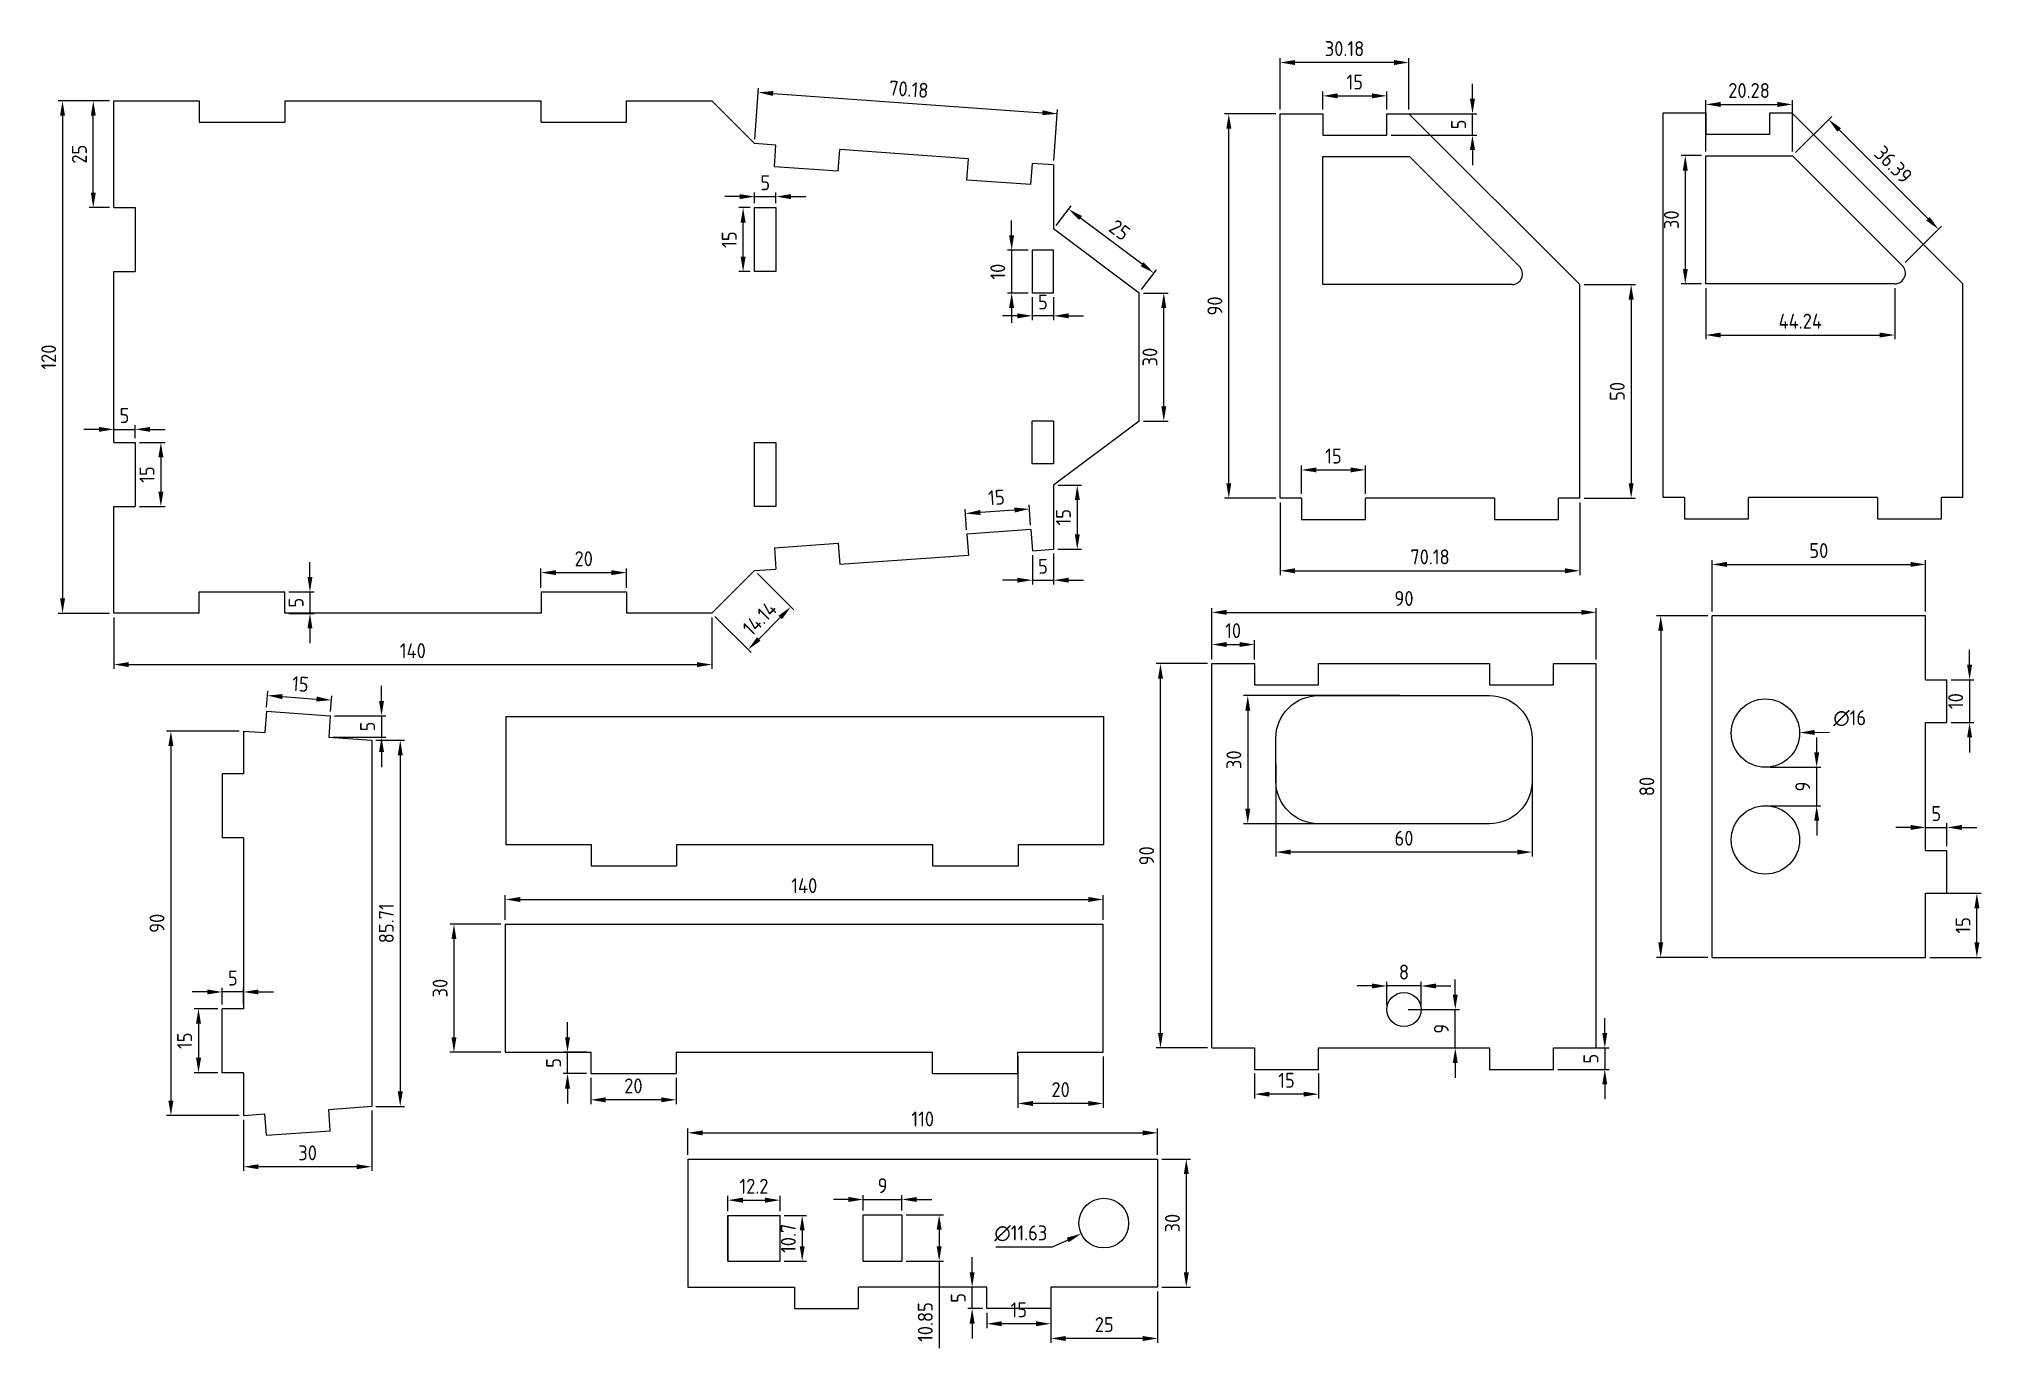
# Model space of a CAD drawing. Header units: millimetres. Extents: x 1258 to 1713, y 1213 to 1519.
import ezdxf

# ---------------------------------------------------------------- set-up
doc = ezdxf.new("R2010")
doc.units = ezdxf.units.MM
doc.layers.add('AM_5', color=3, linetype='Continuous', lineweight=25)
doc.layers.add('Layer1', color=7, linetype='Continuous')
doc.styles.get("Standard").update_dxf_attribs({"font": 'ISOCP.SHX'})
doc.dimstyles.new('AM_ISO$0', dxfattribs={"dimtxt": 3.5, "dimasz": 3.5, "dimexe": 1, "dimexo": 1, "dimgap": 1.5, "dimtad": 1, "dimdsep": 46, "dimtxsty": 'Standard', "dimcen": 0, "dimclrd": 256, "dimclre": 256, "dimclrt": 2, "dimadec": 0, "dimazin": 2, "dimtp": 0.1, "dimtm": 0.1, "dimtfac": 0.71, "dimtdec": 3, "dimtmove": 0, "dimatfit": 3, "dimfxl": 1, "dimlwd": -1, "dimlwe": -1, "dimarcsym": 1})
doc.dimstyles.new('AM_ISO$3', dxfattribs={"dimtxt": 3.5, "dimasz": 3.5, "dimexe": 1, "dimexo": 1, "dimgap": 1.5, "dimtad": 1, "dimtoh": 1, "dimdsep": 46, "dimtxsty": 'Standard', "dimcen": 0, "dimclrd": 256, "dimclre": 256, "dimclrt": 2, "dimadec": 0, "dimazin": 2, "dimtp": 0.1, "dimtm": 0.1, "dimtfac": 0.71, "dimtdec": 3, "dimtofl": 0, "dimtmove": 0, "dimatfit": 0, "dimfxl": 1, "dimlwd": -1, "dimlwe": -1, "dimarcsym": 1})

msp = doc.modelspace()

# ---------------------------------------------------------------- blocks, each defined once
blk = doc.blocks.new('*D3')
at = {"layer": 'AM_5', "linetype": 'ByBlock', "transparency": 16777216}
for p, q in [((1548.57, 1502.53), (1548.57, 1514.53)), ((1578.75, 1502.53), (1578.75, 1514.53)), ((1575.25, 1513.53), (1552.07, 1513.53))]:
    blk.add_line(p, q, dxfattribs=at)
at = {"layer": 'AM_5', "transparency": 16777216}
for points in [[(1552.07, 1514.11), (1552.07, 1512.94), (1548.57, 1513.53)], [(1575.25, 1514.11), (1575.25, 1512.94), (1578.75, 1513.53)]]:
    blk.add_solid(points, dxfattribs=at)
at = {"layer": 'Defpoints', "color": 0, "transparency": 16777216}
for p in [(1548.57, 1513.53), (1548.57, 1501.53), (1578.75, 1501.53)]:
    blk.add_point(p, dxfattribs=at)
at = {"layer": 'AM_5', "color": 2, "transparency": 16777216, "insert": (1563.66, 1516.78), "char_height": 3.5, "attachment_point": 5}
blk.add_mtext('30.18', dxfattribs=at)
blk = doc.blocks.new('*D4')
at = {"layer": 'AM_5', "linetype": 'ByBlock', "transparency": 16777216}
for p, q in [((1547.57, 1501.53), (1535.57, 1501.53)), ((1536.57, 1415.03), (1536.57, 1498.03)), ((1547.57, 1411.53), (1535.57, 1411.53))]:
    blk.add_line(p, q, dxfattribs=at)
at = {"layer": 'AM_5', "transparency": 16777216}
for points in [[(1535.99, 1498.03), (1537.16, 1498.03), (1536.57, 1501.53)], [(1535.99, 1415.03), (1537.16, 1415.03), (1536.57, 1411.53)]]:
    blk.add_solid(points, dxfattribs=at)
at = {"layer": 'Defpoints', "color": 0, "transparency": 16777216}
for p in [(1536.57, 1501.53), (1548.57, 1501.53), (1548.57, 1411.53)]:
    blk.add_point(p, dxfattribs=at)
at = {"layer": 'AM_5', "color": 2, "transparency": 16777216, "insert": (1533.32, 1456.53), "char_height": 3.5, "attachment_point": 5, "rotation": 90}
blk.add_mtext('90', dxfattribs=at)
blk = doc.blocks.new('*D5')
at = {"layer": 'AM_5', "linetype": 'ByBlock', "transparency": 16777216}
for p, q in [((1619.75, 1461.53), (1631.75, 1461.53)), ((1630.75, 1458.03), (1630.75, 1415.03)), ((1619.75, 1411.53), (1631.75, 1411.53))]:
    blk.add_line(p, q, dxfattribs=at)
at = {"layer": 'AM_5', "transparency": 16777216}
for points in [[(1630.17, 1458.03), (1631.34, 1458.03), (1630.75, 1461.53)], [(1630.17, 1415.03), (1631.34, 1415.03), (1630.75, 1411.53)]]:
    blk.add_solid(points, dxfattribs=at)
at = {"layer": 'Defpoints', "color": 0, "transparency": 16777216}
for p in [(1618.75, 1461.53), (1618.75, 1411.53), (1630.75, 1411.53)]:
    blk.add_point(p, dxfattribs=at)
at = {"layer": 'AM_5', "color": 2, "transparency": 16777216, "insert": (1627.5, 1436.53), "char_height": 3.5, "attachment_point": 5, "rotation": 90}
blk.add_mtext('50', dxfattribs=at)
blk = doc.blocks.new('*D6')
at = {"layer": 'AM_5', "linetype": 'ByBlock', "transparency": 16777216}
for p, q in [((1548.57, 1410.53), (1548.57, 1393.53)), ((1618.75, 1410.53), (1618.75, 1393.53)), ((1552.07, 1394.53), (1615.25, 1394.53))]:
    blk.add_line(p, q, dxfattribs=at)
at = {"layer": 'AM_5', "transparency": 16777216}
for points in [[(1552.07, 1395.11), (1552.07, 1393.94), (1548.57, 1394.53)], [(1615.25, 1395.11), (1615.25, 1393.94), (1618.75, 1394.53)]]:
    blk.add_solid(points, dxfattribs=at)
at = {"layer": 'Defpoints', "color": 0, "transparency": 16777216}
for p in [(1548.57, 1411.53), (1618.75, 1411.53), (1618.75, 1394.53)]:
    blk.add_point(p, dxfattribs=at)
at = {"layer": 'AM_5', "color": 2, "transparency": 16777216, "insert": (1583.66, 1397.78), "char_height": 3.5, "attachment_point": 5}
blk.add_mtext('70.18', dxfattribs=at)
blk = doc.blocks.new('*D7')
at = {"layer": 'AM_5', "linetype": 'ByBlock', "transparency": 16777216}
for p, q in [((1553.57, 1412.53), (1553.57, 1419.14)), ((1568.57, 1412.53), (1568.57, 1419.14)), ((1557.07, 1418.14), (1565.07, 1418.14))]:
    blk.add_line(p, q, dxfattribs=at)
at = {"layer": 'AM_5', "transparency": 16777216}
for points in [[(1557.07, 1418.72), (1557.07, 1417.56), (1553.57, 1418.14)], [(1565.07, 1418.72), (1565.07, 1417.56), (1568.57, 1418.14)]]:
    blk.add_solid(points, dxfattribs=at)
at = {"layer": 'Defpoints', "color": 0, "transparency": 16777216}
for p in [(1568.57, 1418.14), (1553.57, 1411.53), (1568.57, 1411.53)]:
    blk.add_point(p, dxfattribs=at)
at = {"layer": 'AM_5', "color": 2, "transparency": 16777216, "insert": (1561.07, 1421.39), "char_height": 3.5, "attachment_point": 5}
blk.add_mtext('15', dxfattribs=at)
blk = doc.blocks.new('*D8')
at = {"layer": 'AM_5', "linetype": 'ByBlock', "transparency": 16777216}
for p, q in [((1647.21, 1491.72), (1642.43, 1491.72)), ((1643.43, 1488.22), (1643.43, 1465.22)), ((1647.21, 1461.72), (1642.43, 1461.72))]:
    blk.add_line(p, q, dxfattribs=at)
at = {"layer": 'AM_5', "transparency": 16777216}
for points in [[(1642.84, 1488.22), (1644.01, 1488.22), (1643.43, 1491.72)], [(1642.84, 1465.22), (1644.01, 1465.22), (1643.43, 1461.72)]]:
    blk.add_solid(points, dxfattribs=at)
at = {"layer": 'Defpoints', "color": 0, "transparency": 16777216}
for p in [(1648.21, 1491.72), (1643.43, 1461.72), (1648.21, 1461.72)]:
    blk.add_point(p, dxfattribs=at)
at = {"layer": 'AM_5', "color": 2, "transparency": 16777216, "insert": (1640.18, 1476.72), "char_height": 3.5, "attachment_point": 5, "rotation": 90}
blk.add_mtext('30', dxfattribs=at)
blk = doc.blocks.new('*D9')
at = {"layer": 'AM_5', "linetype": 'ByBlock', "transparency": 16777216}
for p, q in [((1648.21, 1460.72), (1648.21, 1448.72)), ((1692.46, 1460.72), (1692.46, 1448.72)), ((1651.71, 1449.72), (1688.96, 1449.72))]:
    blk.add_line(p, q, dxfattribs=at)
at = {"layer": 'AM_5', "transparency": 16777216}
for points in [[(1651.71, 1450.3), (1651.71, 1449.13), (1648.21, 1449.72)], [(1688.96, 1450.3), (1688.96, 1449.13), (1692.46, 1449.72)]]:
    blk.add_solid(points, dxfattribs=at)
at = {"layer": 'Defpoints', "color": 0, "transparency": 16777216}
for p in [(1648.21, 1461.72), (1692.46, 1461.72), (1692.46, 1449.72)]:
    blk.add_point(p, dxfattribs=at)
at = {"layer": 'AM_5', "color": 2, "transparency": 16777216, "insert": (1670.34, 1452.97), "char_height": 3.5, "attachment_point": 5}
blk.add_mtext('44.24', dxfattribs=at)
blk = doc.blocks.new('*D10')
at = {"layer": 'AM_5', "linetype": 'ByBlock', "transparency": 16777216}
for p, q in [((1669.2, 1492.42), (1677.69, 1500.91)), ((1679.45, 1497.73), (1700.24, 1476.94)), ((1694.93, 1466.69), (1703.42, 1475.18))]:
    blk.add_line(p, q, dxfattribs=at)
at = {"layer": 'AM_5', "transparency": 16777216}
for points in [[(1679.87, 1498.14), (1679.04, 1497.31), (1676.98, 1500.2)], [(1700.65, 1477.36), (1699.82, 1476.53), (1702.71, 1474.47)]]:
    blk.add_solid(points, dxfattribs=at)
at = {"layer": 'Defpoints', "color": 0, "transparency": 16777216}
for p in [(1668.49, 1491.72), (1702.71, 1474.47), (1694.23, 1465.98)]:
    blk.add_point(p, dxfattribs=at)
at = {"layer": 'AM_5', "color": 2, "transparency": 16777216, "insert": (1692.14, 1489.63), "char_height": 3.5, "attachment_point": 5, "rotation": 315}
blk.add_mtext('36.39', dxfattribs=at)
blk = doc.blocks.new('*D11')
at = {"layer": 'AM_5', "linetype": 'ByBlock', "transparency": 16777216}
for p, q in [((1648.21, 1492.72), (1648.21, 1504.72)), ((1651.71, 1503.72), (1664.99, 1503.72)), ((1668.49, 1492.72), (1668.49, 1504.72))]:
    blk.add_line(p, q, dxfattribs=at)
at = {"layer": 'AM_5', "transparency": 16777216}
for points in [[(1651.71, 1504.3), (1651.71, 1503.13), (1648.21, 1503.72)], [(1664.99, 1504.3), (1664.99, 1503.13), (1668.49, 1503.72)]]:
    blk.add_solid(points, dxfattribs=at)
at = {"layer": 'Defpoints', "color": 0, "transparency": 16777216}
for p in [(1668.49, 1503.72), (1648.21, 1491.72), (1668.49, 1491.72)]:
    blk.add_point(p, dxfattribs=at)
at = {"layer": 'AM_5', "color": 2, "transparency": 16777216, "insert": (1658.35, 1506.97), "char_height": 3.5, "attachment_point": 5}
blk.add_mtext('20.28', dxfattribs=at)
blk = doc.blocks.new('*D12')
at = {"layer": 'AM_5', "linetype": 'ByBlock', "transparency": 16777216}
for p, q in [((1558.57, 1502.53), (1558.57, 1506.72)), ((1562.07, 1505.72), (1570.07, 1505.72)), ((1573.57, 1502.53), (1573.57, 1506.72))]:
    blk.add_line(p, q, dxfattribs=at)
at = {"layer": 'AM_5', "transparency": 16777216}
for points in [[(1562.07, 1506.31), (1562.07, 1505.14), (1558.57, 1505.72)], [(1570.07, 1506.31), (1570.07, 1505.14), (1573.57, 1505.72)]]:
    blk.add_solid(points, dxfattribs=at)
at = {"layer": 'Defpoints', "color": 0, "transparency": 16777216}
for p in [(1573.57, 1505.72), (1558.57, 1501.53), (1573.57, 1501.53)]:
    blk.add_point(p, dxfattribs=at)
at = {"layer": 'AM_5', "color": 2, "transparency": 16777216, "insert": (1566.07, 1508.97), "char_height": 3.5, "attachment_point": 5}
blk.add_mtext('15', dxfattribs=at)
blk = doc.blocks.new('*D13')
at = {"layer": 'AM_5', "linetype": 'ByBlock', "transparency": 16777216}
for p, q in [((1593.61, 1505.03), (1593.61, 1508.53)), ((1574.57, 1501.53), (1594.61, 1501.53)), ((1593.61, 1496.53), (1593.61, 1501.53)), ((1574.57, 1496.53), (1594.61, 1496.53)), ((1593.61, 1493.03), (1593.61, 1489.53))]:
    blk.add_line(p, q, dxfattribs=at)
at = {"layer": 'AM_5', "transparency": 16777216}
for points in [[(1593.03, 1505.03), (1594.2, 1505.03), (1593.61, 1501.53)], [(1593.03, 1493.03), (1594.2, 1493.03), (1593.61, 1496.53)]]:
    blk.add_solid(points, dxfattribs=at)
at = {"layer": 'Defpoints', "color": 0, "transparency": 16777216}
for p in [(1573.57, 1501.53), (1593.61, 1501.53), (1573.57, 1496.53)]:
    blk.add_point(p, dxfattribs=at)
at = {"layer": 'AM_5', "color": 2, "transparency": 16777216, "insert": (1590.36, 1499.03), "char_height": 3.5, "attachment_point": 5, "rotation": 90}
blk.add_mtext('5', dxfattribs=at)
blk = doc.blocks.new('*D14')
at = {"layer": 'AM_5', "linetype": 'ByBlock', "transparency": 16777216}
for p, q in [((1649.68, 1385.01), (1649.68, 1397.01)), ((1653.18, 1396.01), (1696.18, 1396.01)), ((1699.68, 1385.01), (1699.68, 1397.01))]:
    blk.add_line(p, q, dxfattribs=at)
at = {"layer": 'AM_5', "transparency": 16777216}
for points in [[(1653.18, 1396.6), (1653.18, 1395.43), (1649.68, 1396.01)], [(1696.18, 1396.6), (1696.18, 1395.43), (1699.68, 1396.01)]]:
    blk.add_solid(points, dxfattribs=at)
at = {"layer": 'Defpoints', "color": 0, "transparency": 16777216}
for p in [(1699.68, 1396.01), (1649.68, 1384.01), (1699.68, 1384.01)]:
    blk.add_point(p, dxfattribs=at)
at = {"layer": 'AM_5', "color": 2, "transparency": 16777216, "insert": (1674.68, 1399.26), "char_height": 3.5, "attachment_point": 5}
blk.add_mtext('50', dxfattribs=at)
blk = doc.blocks.new('*D15')
at = {"layer": 'AM_5', "linetype": 'ByBlock', "transparency": 16777216}
for p, q in [((1648.68, 1384.01), (1636.68, 1384.01)), ((1637.68, 1380.51), (1637.68, 1307.51)), ((1648.68, 1304.01), (1636.68, 1304.01))]:
    blk.add_line(p, q, dxfattribs=at)
at = {"layer": 'AM_5', "transparency": 16777216}
for points in [[(1637.1, 1380.51), (1638.26, 1380.51), (1637.68, 1384.01)], [(1637.1, 1307.51), (1638.26, 1307.51), (1637.68, 1304.01)]]:
    blk.add_solid(points, dxfattribs=at)
at = {"layer": 'Defpoints', "color": 0, "transparency": 16777216}
for p in [(1649.68, 1384.01), (1637.68, 1304.01), (1649.68, 1304.01)]:
    blk.add_point(p, dxfattribs=at)
at = {"layer": 'AM_5', "color": 2, "transparency": 16777216, "insert": (1634.43, 1344.01), "char_height": 3.5, "attachment_point": 5, "rotation": 90}
blk.add_mtext('80', dxfattribs=at)
blk = doc.blocks.new('*D16')
at = {"layer": 'AM_5', "linetype": 'ByBlock', "transparency": 16777216}
for p, q in [((1709.97, 1372.51), (1709.97, 1376.01)), ((1705.68, 1369.01), (1710.97, 1369.01)), ((1709.97, 1369.01), (1709.97, 1359.01)), ((1705.68, 1359.01), (1710.97, 1359.01)), ((1709.97, 1355.51), (1709.97, 1352.01))]:
    blk.add_line(p, q, dxfattribs=at)
at = {"layer": 'AM_5', "transparency": 16777216}
for points in [[(1709.39, 1372.51), (1710.56, 1372.51), (1709.97, 1369.01)], [(1709.39, 1355.51), (1710.56, 1355.51), (1709.97, 1359.01)]]:
    blk.add_solid(points, dxfattribs=at)
at = {"layer": 'Defpoints', "color": 0, "transparency": 16777216}
for p in [(1704.68, 1369.01), (1704.68, 1359.01), (1709.97, 1359.01)]:
    blk.add_point(p, dxfattribs=at)
at = {"layer": 'AM_5', "color": 2, "transparency": 16777216, "insert": (1706.72, 1364.01), "char_height": 3.5, "attachment_point": 5, "rotation": 90}
blk.add_mtext('10', dxfattribs=at)
blk = doc.blocks.new('*D17')
at = {"layer": 'AM_5', "linetype": 'ByBlock', "transparency": 16777216}
for p, q in [((1700.68, 1319.01), (1712.68, 1319.01)), ((1711.68, 1307.51), (1711.68, 1315.51)), ((1700.68, 1304.01), (1712.68, 1304.01))]:
    blk.add_line(p, q, dxfattribs=at)
at = {"layer": 'AM_5', "transparency": 16777216}
for points in [[(1711.1, 1315.51), (1712.26, 1315.51), (1711.68, 1319.01)], [(1711.1, 1307.51), (1712.26, 1307.51), (1711.68, 1304.01)]]:
    blk.add_solid(points, dxfattribs=at)
at = {"layer": 'Defpoints', "color": 0, "transparency": 16777216}
for p in [(1699.68, 1319.01), (1711.68, 1319.01), (1699.68, 1304.01)]:
    blk.add_point(p, dxfattribs=at)
at = {"layer": 'AM_5', "color": 2, "transparency": 16777216, "insert": (1708.43, 1311.51), "char_height": 3.5, "attachment_point": 5, "rotation": 90}
blk.add_mtext('15', dxfattribs=at)
blk = doc.blocks.new('*D18')
at = {"layer": 'AM_5', "linetype": 'ByBlock', "transparency": 16777216}
for p, q in [((1696.18, 1334.43), (1692.68, 1334.43)), ((1699.68, 1330.01), (1699.68, 1335.43)), ((1699.68, 1334.43), (1704.68, 1334.43)), ((1704.68, 1330.01), (1704.68, 1335.43)), ((1708.18, 1334.43), (1711.68, 1334.43))]:
    blk.add_line(p, q, dxfattribs=at)
at = {"layer": 'AM_5', "transparency": 16777216}
for points in [[(1696.18, 1335.01), (1696.18, 1333.84), (1699.68, 1334.43)], [(1708.18, 1335.01), (1708.18, 1333.84), (1704.68, 1334.43)]]:
    blk.add_solid(points, dxfattribs=at)
at = {"layer": 'Defpoints', "color": 0, "transparency": 16777216}
for p in [(1704.68, 1334.43), (1699.68, 1329.01), (1704.68, 1329.01)]:
    blk.add_point(p, dxfattribs=at)
at = {"layer": 'AM_5', "color": 2, "transparency": 16777216, "insert": (1702.18, 1337.68), "char_height": 3.5, "attachment_point": 5}
blk.add_mtext('5', dxfattribs=at)
blk = doc.blocks.new('*D19')
at = {"layer": 'AM_5', "linetype": 'ByBlock', "transparency": 16777216}
for p, q in [((1532.58, 1373.79), (1532.58, 1385.79)), ((1536.08, 1384.79), (1619.08, 1384.79)), ((1622.58, 1373.79), (1622.58, 1385.79))]:
    blk.add_line(p, q, dxfattribs=at)
at = {"layer": 'AM_5', "transparency": 16777216}
for points in [[(1536.08, 1385.38), (1536.08, 1384.21), (1532.58, 1384.79)], [(1619.08, 1385.38), (1619.08, 1384.21), (1622.58, 1384.79)]]:
    blk.add_solid(points, dxfattribs=at)
at = {"layer": 'Defpoints', "color": 0, "transparency": 16777216}
for p in [(1622.58, 1384.79), (1532.58, 1372.79), (1622.58, 1372.79)]:
    blk.add_point(p, dxfattribs=at)
at = {"layer": 'AM_5', "color": 2, "transparency": 16777216, "insert": (1577.58, 1388.04), "char_height": 3.5, "attachment_point": 5}
blk.add_mtext('90', dxfattribs=at)
blk = doc.blocks.new('*D20')
at = {"layer": 'AM_5', "linetype": 'ByBlock', "transparency": 16777216}
for p, q in [((1531.58, 1372.79), (1519.58, 1372.79)), ((1520.58, 1286.29), (1520.58, 1369.29)), ((1531.58, 1282.79), (1519.58, 1282.79))]:
    blk.add_line(p, q, dxfattribs=at)
at = {"layer": 'AM_5', "transparency": 16777216}
for points in [[(1520, 1369.29), (1521.16, 1369.29), (1520.58, 1372.79)], [(1520, 1286.29), (1521.16, 1286.29), (1520.58, 1282.79)]]:
    blk.add_solid(points, dxfattribs=at)
at = {"layer": 'Defpoints', "color": 0, "transparency": 16777216}
for p in [(1520.58, 1372.79), (1532.58, 1372.79), (1532.58, 1282.79)]:
    blk.add_point(p, dxfattribs=at)
at = {"layer": 'AM_5', "color": 2, "transparency": 16777216, "insert": (1517.33, 1327.79), "char_height": 3.5, "attachment_point": 5, "rotation": 90}
blk.add_mtext('90', dxfattribs=at)
blk = doc.blocks.new('*D21')
at = {"layer": 'AM_5', "linetype": 'ByBlock', "transparency": 16777216}
for p, q in [((1542.58, 1276.79), (1542.58, 1270.98)), ((1557.58, 1276.79), (1557.58, 1270.98)), ((1554.08, 1271.98), (1546.08, 1271.98))]:
    blk.add_line(p, q, dxfattribs=at)
at = {"layer": 'AM_5', "transparency": 16777216}
for points in [[(1546.08, 1272.56), (1546.08, 1271.4), (1542.58, 1271.98)], [(1554.08, 1272.56), (1554.08, 1271.4), (1557.58, 1271.98)]]:
    blk.add_solid(points, dxfattribs=at)
at = {"layer": 'Defpoints', "color": 0, "transparency": 16777216}
for p in [(1542.58, 1277.79), (1557.58, 1277.79), (1542.58, 1271.98)]:
    blk.add_point(p, dxfattribs=at)
at = {"layer": 'AM_5', "color": 2, "transparency": 16777216, "insert": (1550.08, 1275.23), "char_height": 3.5, "attachment_point": 5}
blk.add_mtext('15', dxfattribs=at)
blk = doc.blocks.new('*D22')
at = {"layer": 'AM_5', "linetype": 'ByBlock', "transparency": 16777216}
for p, q in [((1624.58, 1286.29), (1624.58, 1289.79)), ((1613.58, 1282.79), (1625.58, 1282.79)), ((1624.58, 1282.79), (1624.58, 1277.79)), ((1613.58, 1277.79), (1625.58, 1277.79)), ((1624.58, 1274.29), (1624.58, 1270.79))]:
    blk.add_line(p, q, dxfattribs=at)
at = {"layer": 'AM_5', "transparency": 16777216}
for points in [[(1624, 1286.29), (1625.16, 1286.29), (1624.58, 1282.79)], [(1624, 1274.29), (1625.16, 1274.29), (1624.58, 1277.79)]]:
    blk.add_solid(points, dxfattribs=at)
at = {"layer": 'Defpoints', "color": 0, "transparency": 16777216}
for p in [(1612.58, 1282.79), (1612.58, 1277.79), (1624.58, 1277.79)]:
    blk.add_point(p, dxfattribs=at)
at = {"layer": 'AM_5', "color": 2, "transparency": 16777216, "insert": (1621.33, 1280.29), "char_height": 3.5, "attachment_point": 5, "rotation": 90}
blk.add_mtext('5', dxfattribs=at)
blk = doc.blocks.new('*D23')
at = {"layer": 'AM_5', "linetype": 'ByBlock', "transparency": 16777216}
for p, q in [((1532.58, 1373.79), (1532.58, 1378.26)), ((1542.58, 1373.79), (1542.58, 1378.26)), ((1536.08, 1377.26), (1539.08, 1377.26))]:
    blk.add_line(p, q, dxfattribs=at)
at = {"layer": 'AM_5', "transparency": 16777216}
for points in [[(1536.08, 1377.84), (1536.08, 1376.68), (1532.58, 1377.26)], [(1539.08, 1377.84), (1539.08, 1376.68), (1542.58, 1377.26)]]:
    blk.add_solid(points, dxfattribs=at)
at = {"layer": 'Defpoints', "color": 0, "transparency": 16777216}
for p in [(1542.58, 1377.26), (1532.58, 1372.79), (1542.58, 1372.79)]:
    blk.add_point(p, dxfattribs=at)
at = {"layer": 'AM_5', "color": 2, "transparency": 16777216, "insert": (1537.58, 1380.51), "char_height": 3.5, "attachment_point": 5}
blk.add_mtext('10', dxfattribs=at)
blk = doc.blocks.new('*D24')
at = {"layer": 'AM_5', "linetype": 'ByBlock', "transparency": 16777216}
for p, q in [((1547.58, 1349.29), (1547.58, 1327.66)), ((1607.58, 1349.29), (1607.58, 1327.66)), ((1604.08, 1328.66), (1551.08, 1328.66))]:
    blk.add_line(p, q, dxfattribs=at)
at = {"layer": 'AM_5', "transparency": 16777216}
for points in [[(1551.08, 1329.24), (1551.08, 1328.08), (1547.58, 1328.66)], [(1604.08, 1329.24), (1604.08, 1328.08), (1607.58, 1328.66)]]:
    blk.add_solid(points, dxfattribs=at)
at = {"layer": 'Defpoints', "color": 0, "transparency": 16777216}
for p in [(1547.58, 1350.29), (1607.58, 1350.29), (1547.58, 1328.66)]:
    blk.add_point(p, dxfattribs=at)
at = {"layer": 'AM_5', "color": 2, "transparency": 16777216, "insert": (1577.58, 1331.91), "char_height": 3.5, "attachment_point": 5}
blk.add_mtext('60', dxfattribs=at)
blk = doc.blocks.new('*D25')
at = {"layer": 'AM_5', "linetype": 'ByBlock', "transparency": 16777216}
for p, q in [((1576.58, 1365.29), (1540.01, 1365.29)), ((1541.01, 1361.79), (1541.01, 1338.79)), ((1576.58, 1335.29), (1540.01, 1335.29))]:
    blk.add_line(p, q, dxfattribs=at)
at = {"layer": 'AM_5', "transparency": 16777216}
for points in [[(1540.43, 1361.79), (1541.59, 1361.79), (1541.01, 1365.29)], [(1540.43, 1338.79), (1541.59, 1338.79), (1541.01, 1335.29)]]:
    blk.add_solid(points, dxfattribs=at)
at = {"layer": 'Defpoints', "color": 0, "transparency": 16777216}
for p in [(1577.58, 1365.29), (1541.01, 1335.29), (1577.58, 1335.29)]:
    blk.add_point(p, dxfattribs=at)
at = {"layer": 'AM_5', "color": 2, "transparency": 16777216, "insert": (1537.76, 1350.29), "char_height": 3.5, "attachment_point": 5, "rotation": 90}
blk.add_mtext('30', dxfattribs=at)
blk = doc.blocks.new('*D26')
at = {"layer": 'AM_5', "linetype": 'ByBlock', "transparency": 16777216}
for p, q in [((1570.08, 1297.31), (1566.58, 1297.31)), ((1573.58, 1292.79), (1573.58, 1298.31)), ((1581.58, 1297.31), (1573.58, 1297.31)), ((1581.58, 1292.79), (1581.58, 1298.31)), ((1585.08, 1297.31), (1588.58, 1297.31))]:
    blk.add_line(p, q, dxfattribs=at)
at = {"layer": 'AM_5', "transparency": 16777216}
for points in [[(1570.08, 1297.89), (1570.08, 1296.73), (1573.58, 1297.31)], [(1585.08, 1297.89), (1585.08, 1296.73), (1581.58, 1297.31)]]:
    blk.add_solid(points, dxfattribs=at)
at = {"layer": 'Defpoints', "color": 0, "transparency": 16777216}
for p in [(1573.58, 1297.31), (1573.58, 1291.79), (1581.58, 1291.79)]:
    blk.add_point(p, dxfattribs=at)
at = {"layer": 'AM_5', "color": 2, "transparency": 16777216, "insert": (1577.58, 1300.56), "char_height": 3.5, "attachment_point": 5}
blk.add_mtext('8', dxfattribs=at)
blk = doc.blocks.new('*D27')
at = {"layer": 'AM_5', "linetype": 'ByBlock', "transparency": 16777216}
for p, q in [((1589.58, 1295.29), (1589.58, 1298.79)), ((1578.58, 1291.79), (1590.58, 1291.79)), ((1589.58, 1282.79), (1589.58, 1291.79)), ((1578.58, 1282.79), (1590.58, 1282.79)), ((1589.58, 1279.29), (1589.58, 1275.79))]:
    blk.add_line(p, q, dxfattribs=at)
at = {"layer": 'AM_5', "transparency": 16777216}
for points in [[(1589, 1295.29), (1590.16, 1295.29), (1589.58, 1291.79)], [(1589, 1279.29), (1590.16, 1279.29), (1589.58, 1282.79)]]:
    blk.add_solid(points, dxfattribs=at)
at = {"layer": 'Defpoints', "color": 0, "transparency": 16777216}
for p in [(1577.58, 1291.79), (1589.58, 1291.79), (1577.58, 1282.79)]:
    blk.add_point(p, dxfattribs=at)
at = {"layer": 'AM_5', "color": 2, "transparency": 16777216, "insert": (1586.33, 1287.29), "char_height": 3.5, "attachment_point": 5, "rotation": 90}
blk.add_mtext('9', dxfattribs=at)
blk = doc.blocks.new('*D28')
at = {"layer": 'AM_5', "linetype": 'ByBlock', "transparency": 16777216}
for p, q in [((1366.2, 1311.8), (1354.2, 1311.8)), ((1355.2, 1308.3), (1355.2, 1285.3)), ((1366.2, 1281.8), (1354.2, 1281.8))]:
    blk.add_line(p, q, dxfattribs=at)
at = {"layer": 'AM_5', "transparency": 16777216}
for points in [[(1354.62, 1308.3), (1355.78, 1308.3), (1355.2, 1311.8)], [(1354.62, 1285.3), (1355.78, 1285.3), (1355.2, 1281.8)]]:
    blk.add_solid(points, dxfattribs=at)
at = {"layer": 'Defpoints', "color": 0, "transparency": 16777216}
for p in [(1367.2, 1311.8), (1355.2, 1281.8), (1367.2, 1281.8)]:
    blk.add_point(p, dxfattribs=at)
at = {"layer": 'AM_5', "color": 2, "transparency": 16777216, "insert": (1351.95, 1296.8), "char_height": 3.5, "attachment_point": 5, "rotation": 90}
blk.add_mtext('30', dxfattribs=at)
blk = doc.blocks.new('*D29')
at = {"layer": 'AM_5', "linetype": 'ByBlock', "transparency": 16777216}
for p, q in [((1381.78, 1285.3), (1381.78, 1288.8)), ((1386.2, 1281.8), (1380.78, 1281.8)), ((1381.78, 1276.8), (1381.78, 1281.8)), ((1386.2, 1276.8), (1380.78, 1276.8)), ((1381.78, 1273.3), (1381.78, 1269.8))]:
    blk.add_line(p, q, dxfattribs=at)
at = {"layer": 'AM_5', "transparency": 16777216}
for points in [[(1381.2, 1285.3), (1382.36, 1285.3), (1381.78, 1281.8)], [(1381.2, 1273.3), (1382.36, 1273.3), (1381.78, 1276.8)]]:
    blk.add_solid(points, dxfattribs=at)
at = {"layer": 'Defpoints', "color": 0, "transparency": 16777216}
for p in [(1381.78, 1281.8), (1387.2, 1281.8), (1387.2, 1276.8)]:
    blk.add_point(p, dxfattribs=at)
at = {"layer": 'AM_5', "color": 2, "transparency": 16777216, "insert": (1378.53, 1279.3), "char_height": 3.5, "attachment_point": 5, "rotation": 90}
blk.add_mtext('5', dxfattribs=at)
blk = doc.blocks.new('*D30')
at = {"layer": 'AM_5', "linetype": 'ByBlock', "transparency": 16777216}
for p, q in [((1367.2, 1312.8), (1367.2, 1318.56)), ((1507.2, 1312.8), (1507.2, 1318.56)), ((1370.7, 1317.56), (1503.7, 1317.56))]:
    blk.add_line(p, q, dxfattribs=at)
at = {"layer": 'AM_5', "transparency": 16777216}
for points in [[(1370.7, 1318.14), (1370.7, 1316.98), (1367.2, 1317.56)], [(1503.7, 1318.14), (1503.7, 1316.98), (1507.2, 1317.56)]]:
    blk.add_solid(points, dxfattribs=at)
at = {"layer": 'Defpoints', "color": 0, "transparency": 16777216}
for p in [(1507.2, 1317.56), (1367.2, 1311.8), (1507.2, 1311.8)]:
    blk.add_point(p, dxfattribs=at)
at = {"layer": 'AM_5', "color": 2, "transparency": 16777216, "insert": (1437.2, 1320.81), "char_height": 3.5, "attachment_point": 5}
blk.add_mtext('140', dxfattribs=at)
blk = doc.blocks.new('*D31')
at = {"layer": 'AM_5', "linetype": 'ByBlock', "transparency": 16777216}
for p, q in [((1487.2, 1280.8), (1487.2, 1268.8)), ((1507.2, 1280.8), (1507.2, 1268.8)), ((1503.7, 1269.8), (1490.7, 1269.8))]:
    blk.add_line(p, q, dxfattribs=at)
at = {"layer": 'AM_5', "transparency": 16777216}
for points in [[(1490.7, 1270.38), (1490.7, 1269.22), (1487.2, 1269.8)], [(1503.7, 1270.38), (1503.7, 1269.22), (1507.2, 1269.8)]]:
    blk.add_solid(points, dxfattribs=at)
at = {"layer": 'Defpoints', "color": 0, "transparency": 16777216}
for p in [(1487.2, 1281.8), (1507.2, 1281.8), (1487.2, 1269.8)]:
    blk.add_point(p, dxfattribs=at)
at = {"layer": 'AM_5', "color": 2, "transparency": 16777216, "insert": (1497.2, 1273.05), "char_height": 3.5, "attachment_point": 5}
blk.add_mtext('20', dxfattribs=at)
blk = doc.blocks.new('*D32')
at = {"layer": 'AM_5', "linetype": 'ByBlock', "transparency": 16777216}
for p, q in [((1387.2, 1275.8), (1387.2, 1269.66)), ((1407.2, 1275.8), (1407.2, 1269.66)), ((1403.7, 1270.66), (1390.7, 1270.66))]:
    blk.add_line(p, q, dxfattribs=at)
at = {"layer": 'AM_5', "transparency": 16777216}
for points in [[(1390.7, 1271.24), (1390.7, 1270.07), (1387.2, 1270.66)], [(1403.7, 1271.24), (1403.7, 1270.07), (1407.2, 1270.66)]]:
    blk.add_solid(points, dxfattribs=at)
at = {"layer": 'Defpoints', "color": 0, "transparency": 16777216}
for p in [(1387.2, 1276.8), (1407.2, 1276.8), (1387.2, 1270.66)]:
    blk.add_point(p, dxfattribs=at)
at = {"layer": 'AM_5', "color": 2, "transparency": 16777216, "insert": (1397.2, 1273.91), "char_height": 3.5, "attachment_point": 5}
blk.add_mtext('20', dxfattribs=at)
blk = doc.blocks.new('*D33')
at = {"layer": 'AM_5', "linetype": 'ByBlock', "transparency": 16777216}
for p, q in [((1275.57, 1383.56), (1275.57, 1371.56)), ((1415.57, 1383.56), (1415.57, 1371.56)), ((1279.07, 1372.56), (1412.07, 1372.56))]:
    blk.add_line(p, q, dxfattribs=at)
at = {"layer": 'AM_5', "transparency": 16777216}
for points in [[(1279.07, 1373.14), (1279.07, 1371.98), (1275.57, 1372.56)], [(1412.07, 1373.14), (1412.07, 1371.98), (1415.57, 1372.56)]]:
    blk.add_solid(points, dxfattribs=at)
at = {"layer": 'Defpoints', "color": 0, "transparency": 16777216}
for p in [(1275.57, 1384.56), (1415.57, 1384.56), (1415.57, 1372.56)]:
    blk.add_point(p, dxfattribs=at)
at = {"layer": 'AM_5', "color": 2, "transparency": 16777216, "insert": (1345.57, 1375.81), "char_height": 3.5, "attachment_point": 5}
blk.add_mtext('140', dxfattribs=at)
blk = doc.blocks.new('*D34')
at = {"layer": 'AM_5', "linetype": 'ByBlock', "transparency": 16777216}
for p, q in [((1375.57, 1390.56), (1375.57, 1395.09)), ((1379.07, 1394.09), (1392.07, 1394.09)), ((1395.57, 1390.56), (1395.57, 1395.09))]:
    blk.add_line(p, q, dxfattribs=at)
at = {"layer": 'AM_5', "transparency": 16777216}
for points in [[(1379.07, 1394.67), (1379.07, 1393.51), (1375.57, 1394.09)], [(1392.07, 1394.67), (1392.07, 1393.51), (1395.57, 1394.09)]]:
    blk.add_solid(points, dxfattribs=at)
at = {"layer": 'Defpoints', "color": 0, "transparency": 16777216}
for p in [(1395.57, 1394.09), (1375.57, 1389.56), (1395.57, 1389.56)]:
    blk.add_point(p, dxfattribs=at)
at = {"layer": 'AM_5', "color": 2, "transparency": 16777216, "insert": (1385.57, 1397.34), "char_height": 3.5, "attachment_point": 5}
blk.add_mtext('20', dxfattribs=at)
blk = doc.blocks.new('*D35')
at = {"layer": 'AM_5', "linetype": 'ByBlock', "transparency": 16777216}
for p, q in [((1321.49, 1393.06), (1321.49, 1396.56)), ((1316.57, 1389.56), (1322.49, 1389.56)), ((1321.49, 1389.56), (1321.49, 1384.56)), ((1316.57, 1384.56), (1322.49, 1384.56)), ((1321.49, 1381.06), (1321.49, 1377.56))]:
    blk.add_line(p, q, dxfattribs=at)
at = {"layer": 'AM_5', "transparency": 16777216}
for points in [[(1320.91, 1393.06), (1322.07, 1393.06), (1321.49, 1389.56)], [(1320.91, 1381.06), (1322.07, 1381.06), (1321.49, 1384.56)]]:
    blk.add_solid(points, dxfattribs=at)
at = {"layer": 'Defpoints', "color": 0, "transparency": 16777216}
for p in [(1315.57, 1389.56), (1315.57, 1384.56), (1321.49, 1384.56)]:
    blk.add_point(p, dxfattribs=at)
at = {"layer": 'AM_5', "color": 2, "transparency": 16777216, "insert": (1318.24, 1387.06), "char_height": 3.5, "attachment_point": 5, "rotation": 90}
blk.add_mtext('5', dxfattribs=at)
blk = doc.blocks.new('*D36')
at = {"layer": 'AM_5', "linetype": 'ByBlock', "transparency": 16777216}
for p, q in [((1274.57, 1504.56), (1262.57, 1504.56)), ((1263.57, 1501.06), (1263.57, 1388.06)), ((1274.57, 1384.56), (1262.57, 1384.56))]:
    blk.add_line(p, q, dxfattribs=at)
at = {"layer": 'AM_5', "transparency": 16777216}
for points in [[(1262.99, 1501.06), (1264.16, 1501.06), (1263.57, 1504.56)], [(1262.99, 1388.06), (1264.16, 1388.06), (1263.57, 1384.56)]]:
    blk.add_solid(points, dxfattribs=at)
at = {"layer": 'Defpoints', "color": 0, "transparency": 16777216}
for p in [(1275.57, 1504.56), (1263.57, 1384.56), (1275.57, 1384.56)]:
    blk.add_point(p, dxfattribs=at)
at = {"layer": 'AM_5', "color": 2, "transparency": 16777216, "insert": (1260.32, 1444.56), "char_height": 3.5, "attachment_point": 5, "rotation": 90}
blk.add_mtext('120', dxfattribs=at)
blk = doc.blocks.new('*D37')
at = {"layer": 'AM_5', "linetype": 'ByBlock', "transparency": 16777216}
for p, q in [((1485.74, 1473.06), (1485.74, 1476.56)), ((1489.57, 1469.56), (1484.74, 1469.56)), ((1485.74, 1469.56), (1485.74, 1459.56)), ((1489.57, 1459.56), (1484.74, 1459.56)), ((1485.74, 1456.06), (1485.74, 1452.56))]:
    blk.add_line(p, q, dxfattribs=at)
at = {"layer": 'AM_5', "transparency": 16777216}
for points in [[(1485.15, 1473.06), (1486.32, 1473.06), (1485.74, 1469.56)], [(1485.15, 1456.06), (1486.32, 1456.06), (1485.74, 1459.56)]]:
    blk.add_solid(points, dxfattribs=at)
at = {"layer": 'Defpoints', "color": 0, "transparency": 16777216}
for p in [(1490.57, 1469.56), (1485.74, 1459.56), (1490.57, 1459.56)]:
    blk.add_point(p, dxfattribs=at)
at = {"layer": 'AM_5', "color": 2, "transparency": 16777216, "insert": (1482.49, 1464.56), "char_height": 3.5, "attachment_point": 5, "rotation": 90}
blk.add_mtext('10', dxfattribs=at)
blk = doc.blocks.new('*D38')
at = {"layer": 'AM_5', "linetype": 'ByBlock', "transparency": 16777216}
for p, q in [((1490.57, 1458.56), (1490.57, 1453.21)), ((1495.57, 1458.56), (1495.57, 1453.21)), ((1487.07, 1454.21), (1483.57, 1454.21)), ((1495.57, 1454.21), (1490.57, 1454.21)), ((1499.07, 1454.21), (1502.57, 1454.21))]:
    blk.add_line(p, q, dxfattribs=at)
at = {"layer": 'AM_5', "transparency": 16777216}
for points in [[(1487.07, 1454.8), (1487.07, 1453.63), (1490.57, 1454.21)], [(1499.07, 1454.8), (1499.07, 1453.63), (1495.57, 1454.21)]]:
    blk.add_solid(points, dxfattribs=at)
at = {"layer": 'Defpoints', "color": 0, "transparency": 16777216}
for p in [(1490.57, 1459.56), (1495.57, 1459.56), (1490.57, 1454.21)]:
    blk.add_point(p, dxfattribs=at)
at = {"layer": 'AM_5', "color": 2, "transparency": 16777216, "insert": (1493.07, 1457.46), "char_height": 3.5, "attachment_point": 5}
blk.add_mtext('5', dxfattribs=at)
blk = doc.blocks.new('*D39')
at = {"layer": 'AM_5', "linetype": 'ByBlock', "transparency": 16777216}
for p, q in [((1424.57, 1479.56), (1421.88, 1479.56)), ((1422.88, 1468.06), (1422.88, 1476.06)), ((1424.57, 1464.56), (1421.88, 1464.56))]:
    blk.add_line(p, q, dxfattribs=at)
at = {"layer": 'AM_5', "transparency": 16777216}
for points in [[(1422.3, 1476.06), (1423.46, 1476.06), (1422.88, 1479.56)], [(1422.3, 1468.06), (1423.46, 1468.06), (1422.88, 1464.56)]]:
    blk.add_solid(points, dxfattribs=at)
at = {"layer": 'Defpoints', "color": 0, "transparency": 16777216}
for p in [(1422.88, 1479.56), (1425.57, 1479.56), (1425.57, 1464.56)]:
    blk.add_point(p, dxfattribs=at)
at = {"layer": 'AM_5', "color": 2, "transparency": 16777216, "insert": (1419.63, 1472.06), "char_height": 3.5, "attachment_point": 5, "rotation": 90}
blk.add_mtext('15', dxfattribs=at)
blk = doc.blocks.new('*D40')
at = {"layer": 'AM_5', "linetype": 'ByBlock', "transparency": 16777216}
for p, q in [((1425.57, 1480.56), (1425.57, 1483.13)), ((1430.57, 1480.56), (1430.57, 1483.13)), ((1422.07, 1482.13), (1418.57, 1482.13)), ((1425.57, 1482.13), (1430.57, 1482.13)), ((1434.07, 1482.13), (1437.57, 1482.13))]:
    blk.add_line(p, q, dxfattribs=at)
at = {"layer": 'AM_5', "transparency": 16777216}
for points in [[(1422.07, 1482.71), (1422.07, 1481.55), (1425.57, 1482.13)], [(1434.07, 1482.71), (1434.07, 1481.55), (1430.57, 1482.13)]]:
    blk.add_solid(points, dxfattribs=at)
at = {"layer": 'Defpoints', "color": 0, "transparency": 16777216}
for p in [(1425.57, 1479.56), (1430.57, 1482.13), (1430.57, 1479.56)]:
    blk.add_point(p, dxfattribs=at)
at = {"layer": 'AM_5', "color": 2, "transparency": 16777216, "insert": (1428.07, 1485.38), "char_height": 3.5, "attachment_point": 5}
blk.add_mtext('5', dxfattribs=at)
blk = doc.blocks.new('*D41')
at = {"layer": 'AM_5', "linetype": 'ByBlock', "transparency": 16777216}
for p, q in [((1490.16, 1405.19), (1489.82, 1409.99)), ((1475.2, 1404.12), (1474.85, 1408.92)), ((1486.4, 1408.74), (1478.42, 1408.17))]:
    blk.add_line(p, q, dxfattribs=at)
at = {"layer": 'AM_5', "transparency": 16777216}
for points in [[(1478.38, 1408.76), (1478.46, 1407.59), (1474.93, 1407.93)], [(1486.35, 1409.33), (1486.44, 1408.16), (1489.89, 1408.99)]]:
    blk.add_solid(points, dxfattribs=at)
at = {"layer": 'Defpoints', "color": 0, "transparency": 16777216}
for p in [(1474.93, 1407.93), (1475.27, 1403.12), (1490.23, 1404.19)]:
    blk.add_point(p, dxfattribs=at)
at = {"layer": 'AM_5', "color": 2, "transparency": 16777216, "insert": (1482.18, 1411.7), "char_height": 3.5, "attachment_point": 5, "rotation": 4.0856}
blk.add_mtext('15', dxfattribs=at)
blk = doc.blocks.new('*D42')
at = {"layer": 'AM_5', "linetype": 'ByBlock', "transparency": 16777216}
for p, q in [((1496.57, 1414.56), (1502.1, 1414.56)), ((1501.1, 1411.06), (1501.1, 1403.06)), ((1496.57, 1399.56), (1502.1, 1399.56))]:
    blk.add_line(p, q, dxfattribs=at)
at = {"layer": 'AM_5', "transparency": 16777216}
for points in [[(1500.52, 1411.06), (1501.69, 1411.06), (1501.1, 1414.56)], [(1500.52, 1403.06), (1501.69, 1403.06), (1501.1, 1399.56)]]:
    blk.add_solid(points, dxfattribs=at)
at = {"layer": 'Defpoints', "color": 0, "transparency": 16777216}
for p in [(1495.57, 1414.56), (1495.57, 1399.56), (1501.1, 1399.56)]:
    blk.add_point(p, dxfattribs=at)
at = {"layer": 'AM_5', "color": 2, "transparency": 16777216, "insert": (1497.85, 1407.06), "char_height": 3.5, "attachment_point": 5, "rotation": 90}
blk.add_mtext('15', dxfattribs=at)
blk = doc.blocks.new('*D43')
at = {"layer": 'AM_5', "linetype": 'ByBlock', "transparency": 16777216}
for p, q in [((1516.57, 1459.56), (1522.36, 1459.56)), ((1521.36, 1433.06), (1521.36, 1456.06)), ((1516.57, 1429.56), (1522.36, 1429.56))]:
    blk.add_line(p, q, dxfattribs=at)
at = {"layer": 'AM_5', "transparency": 16777216}
for points in [[(1520.77, 1456.06), (1521.94, 1456.06), (1521.36, 1459.56)], [(1520.77, 1433.06), (1521.94, 1433.06), (1521.36, 1429.56)]]:
    blk.add_solid(points, dxfattribs=at)
at = {"layer": 'Defpoints', "color": 0, "transparency": 16777216}
for p in [(1515.57, 1459.56), (1521.36, 1459.56), (1515.57, 1429.56)]:
    blk.add_point(p, dxfattribs=at)
at = {"layer": 'AM_5', "color": 2, "transparency": 16777216, "insert": (1518.11, 1444.56), "char_height": 3.5, "attachment_point": 5, "rotation": 90}
blk.add_mtext('30', dxfattribs=at)
blk = doc.blocks.new('*D44')
at = {"layer": 'AM_5', "linetype": 'ByBlock', "transparency": 16777216}
for p, q in [((1496.17, 1475.36), (1499.66, 1480.01)), ((1516.26, 1466.31), (1501.86, 1477.11)), ((1516.17, 1460.36), (1519.66, 1465.01))]:
    blk.add_line(p, q, dxfattribs=at)
at = {"layer": 'AM_5', "transparency": 16777216}
for points in [[(1502.21, 1477.58), (1501.51, 1476.65), (1499.06, 1479.21)], [(1516.61, 1466.78), (1515.91, 1465.85), (1519.06, 1464.21)]]:
    blk.add_solid(points, dxfattribs=at)
at = {"layer": 'Defpoints', "color": 0, "transparency": 16777216}
for p in [(1499.06, 1479.21), (1495.57, 1474.56), (1515.57, 1459.56)]:
    blk.add_point(p, dxfattribs=at)
at = {"layer": 'AM_5', "color": 2, "transparency": 16777216, "insert": (1511.01, 1474.31), "char_height": 3.5, "attachment_point": 5, "rotation": 323.1301}
blk.add_mtext('25', dxfattribs=at)
blk = doc.blocks.new('*D45')
at = {"layer": 'AM_5', "linetype": 'ByBlock', "transparency": 16777216}
for p, q in [((1426.28, 1393.85), (1434.77, 1385.37)), ((1416.28, 1383.85), (1424.77, 1375.37)), ((1426.53, 1378.55), (1431.58, 1383.6))]:
    blk.add_line(p, q, dxfattribs=at)
at = {"layer": 'AM_5', "transparency": 16777216}
for points in [[(1431.17, 1384.01), (1432, 1383.19), (1434.06, 1386.08)], [(1426.12, 1378.96), (1426.95, 1378.14), (1424.06, 1376.08)]]:
    blk.add_solid(points, dxfattribs=at)
at = {"layer": 'Defpoints', "color": 0, "transparency": 16777216}
for p in [(1425.57, 1394.56), (1415.57, 1384.56), (1434.06, 1386.08)]:
    blk.add_point(p, dxfattribs=at)
at = {"layer": 'AM_5', "color": 2, "transparency": 16777216, "insert": (1426.76, 1383.37), "char_height": 3.5, "attachment_point": 5, "rotation": 45}
blk.add_mtext('14.14', dxfattribs=at)
blk = doc.blocks.new('*D46')
at = {"layer": 'AM_5', "linetype": 'ByBlock', "transparency": 16777216}
for p, q in [((1425.65, 1495.56), (1426.5, 1507.53)), ((1429.92, 1506.28), (1492.94, 1501.78)), ((1495.65, 1490.56), (1496.5, 1502.53))]:
    blk.add_line(p, q, dxfattribs=at)
at = {"layer": 'AM_5', "transparency": 16777216}
for points in [[(1429.96, 1506.86), (1429.88, 1505.7), (1426.43, 1506.53)], [(1492.98, 1502.36), (1492.9, 1501.2), (1496.43, 1501.53)]]:
    blk.add_solid(points, dxfattribs=at)
at = {"layer": 'Defpoints', "color": 0, "transparency": 16777216}
for p in [(1496.43, 1501.53), (1425.57, 1494.56), (1495.57, 1489.56)]:
    blk.add_point(p, dxfattribs=at)
at = {"layer": 'AM_5', "color": 2, "transparency": 16777216, "insert": (1461.66, 1507.27), "char_height": 3.5, "attachment_point": 5, "rotation": 355.9144}
blk.add_mtext('70.18', dxfattribs=at)
blk = doc.blocks.new('*D47')
at = {"layer": 'AM_5', "linetype": 'ByBlock', "transparency": 16777216}
for p, q in [((1281.57, 1424.56), (1287.59, 1424.56)), ((1286.59, 1421.06), (1286.59, 1413.06)), ((1281.57, 1409.56), (1287.59, 1409.56))]:
    blk.add_line(p, q, dxfattribs=at)
at = {"layer": 'AM_5', "transparency": 16777216}
for points in [[(1286.01, 1421.06), (1287.18, 1421.06), (1286.59, 1424.56)], [(1286.01, 1413.06), (1287.18, 1413.06), (1286.59, 1409.56)]]:
    blk.add_solid(points, dxfattribs=at)
at = {"layer": 'Defpoints', "color": 0, "transparency": 16777216}
for p in [(1280.57, 1424.56), (1280.57, 1409.56), (1286.59, 1409.56)]:
    blk.add_point(p, dxfattribs=at)
at = {"layer": 'AM_5', "color": 2, "transparency": 16777216, "insert": (1283.34, 1417.06), "char_height": 3.5, "attachment_point": 5, "rotation": 90}
blk.add_mtext('15', dxfattribs=at)
blk = doc.blocks.new('*D48')
at = {"layer": 'AM_5', "linetype": 'ByBlock', "transparency": 16777216}
for p, q in [((1272.07, 1427.63), (1268.57, 1427.63)), ((1275.57, 1425.56), (1275.57, 1428.63)), ((1275.57, 1427.63), (1280.57, 1427.63)), ((1280.57, 1425.56), (1280.57, 1428.63)), ((1284.07, 1427.63), (1287.57, 1427.63))]:
    blk.add_line(p, q, dxfattribs=at)
at = {"layer": 'AM_5', "transparency": 16777216}
for points in [[(1272.07, 1428.21), (1272.07, 1427.05), (1275.57, 1427.63)], [(1284.07, 1428.21), (1284.07, 1427.05), (1280.57, 1427.63)]]:
    blk.add_solid(points, dxfattribs=at)
at = {"layer": 'Defpoints', "color": 0, "transparency": 16777216}
for p in [(1280.57, 1427.63), (1275.57, 1424.56), (1280.57, 1424.56)]:
    blk.add_point(p, dxfattribs=at)
at = {"layer": 'AM_5', "color": 2, "transparency": 16777216, "insert": (1278.07, 1430.88), "char_height": 3.5, "attachment_point": 5}
blk.add_mtext('5', dxfattribs=at)
blk = doc.blocks.new('*D49')
at = {"layer": 'AM_5', "linetype": 'ByBlock', "transparency": 16777216}
for p, q in [((1490.59, 1398.21), (1490.59, 1391.32)), ((1495.57, 1398.56), (1495.57, 1391.32)), ((1487.09, 1392.32), (1483.59, 1392.32)), ((1490.59, 1392.32), (1495.57, 1392.32)), ((1499.07, 1392.32), (1502.57, 1392.32))]:
    blk.add_line(p, q, dxfattribs=at)
at = {"layer": 'AM_5', "transparency": 16777216}
for points in [[(1487.09, 1392.9), (1487.09, 1391.74), (1490.59, 1392.32)], [(1499.07, 1392.9), (1499.07, 1391.74), (1495.57, 1392.32)]]:
    blk.add_solid(points, dxfattribs=at)
at = {"layer": 'Defpoints', "color": 0, "transparency": 16777216}
for p in [(1490.59, 1399.21), (1495.57, 1399.56), (1495.57, 1392.32)]:
    blk.add_point(p, dxfattribs=at)
at = {"layer": 'AM_5', "color": 2, "transparency": 16777216, "insert": (1493.08, 1395.57), "char_height": 3.5, "attachment_point": 5}
blk.add_mtext('5', dxfattribs=at)
blk = doc.blocks.new('*D50')
at = {"layer": 'AM_5', "linetype": 'ByBlock', "transparency": 16777216}
for p, q in [((1336.94, 1354.85), (1343.62, 1354.85)), ((1342.62, 1351.35), (1342.62, 1272.63)), ((1336.94, 1269.13), (1343.62, 1269.13))]:
    blk.add_line(p, q, dxfattribs=at)
at = {"layer": 'AM_5', "transparency": 16777216}
for points in [[(1342.04, 1351.35), (1343.21, 1351.35), (1342.62, 1354.85)], [(1342.04, 1272.63), (1343.21, 1272.63), (1342.62, 1269.13)]]:
    blk.add_solid(points, dxfattribs=at)
at = {"layer": 'Defpoints', "color": 0, "transparency": 16777216}
for p in [(1335.94, 1354.85), (1335.94, 1269.13), (1342.62, 1269.13)]:
    blk.add_point(p, dxfattribs=at)
at = {"layer": 'AM_5', "color": 2, "transparency": 16777216, "insert": (1339.37, 1311.99), "char_height": 3.5, "attachment_point": 5, "rotation": 90}
blk.add_mtext('85.71', dxfattribs=at)
blk = doc.blocks.new('*D51')
at = {"layer": 'AM_5', "linetype": 'ByBlock', "transparency": 16777216}
for p, q in [((1304.94, 1356.99), (1287.94, 1356.99)), ((1288.94, 1353.49), (1288.94, 1270.49)), ((1304.94, 1266.99), (1287.94, 1266.99))]:
    blk.add_line(p, q, dxfattribs=at)
at = {"layer": 'AM_5', "transparency": 16777216}
for points in [[(1288.35, 1353.49), (1289.52, 1353.49), (1288.94, 1356.99)], [(1288.35, 1270.49), (1289.52, 1270.49), (1288.94, 1266.99)]]:
    blk.add_solid(points, dxfattribs=at)
at = {"layer": 'Defpoints', "color": 0, "transparency": 16777216}
for p in [(1305.94, 1356.99), (1288.94, 1266.99), (1305.94, 1266.99)]:
    blk.add_point(p, dxfattribs=at)
at = {"layer": 'AM_5', "color": 2, "transparency": 16777216, "insert": (1285.69, 1311.99), "char_height": 3.5, "attachment_point": 5, "rotation": 90}
blk.add_mtext('90', dxfattribs=at)
blk = doc.blocks.new('*D52')
at = {"layer": 'AM_5', "linetype": 'ByBlock', "transparency": 16777216}
for p, q in [((1299.94, 1291.99), (1294.4, 1291.99)), ((1295.4, 1288.49), (1295.4, 1280.49)), ((1299.94, 1276.99), (1294.4, 1276.99))]:
    blk.add_line(p, q, dxfattribs=at)
at = {"layer": 'AM_5', "transparency": 16777216}
for points in [[(1294.82, 1288.49), (1295.99, 1288.49), (1295.4, 1291.99)], [(1294.82, 1280.49), (1295.99, 1280.49), (1295.4, 1276.99)]]:
    blk.add_solid(points, dxfattribs=at)
at = {"layer": 'Defpoints', "color": 0, "transparency": 16777216}
for p in [(1300.94, 1291.99), (1295.4, 1276.99), (1300.94, 1276.99)]:
    blk.add_point(p, dxfattribs=at)
at = {"layer": 'AM_5', "color": 2, "transparency": 16777216, "insert": (1292.15, 1284.49), "char_height": 3.5, "attachment_point": 5, "rotation": 90}
blk.add_mtext('15', dxfattribs=at)
blk = doc.blocks.new('*D53')
at = {"layer": 'AM_5', "linetype": 'ByBlock', "transparency": 16777216}
for p, q in [((1297.44, 1295.91), (1293.94, 1295.91)), ((1300.94, 1292.99), (1300.94, 1296.91)), ((1305.94, 1295.91), (1300.94, 1295.91)), ((1305.94, 1292.99), (1305.94, 1296.91)), ((1309.44, 1295.91), (1312.94, 1295.91))]:
    blk.add_line(p, q, dxfattribs=at)
at = {"layer": 'AM_5', "transparency": 16777216}
for points in [[(1297.44, 1296.49), (1297.44, 1295.33), (1300.94, 1295.91)], [(1309.44, 1296.49), (1309.44, 1295.33), (1305.94, 1295.91)]]:
    blk.add_solid(points, dxfattribs=at)
at = {"layer": 'Defpoints', "color": 0, "transparency": 16777216}
for p in [(1300.94, 1295.91), (1300.94, 1291.99), (1305.94, 1291.99)]:
    blk.add_point(p, dxfattribs=at)
at = {"layer": 'AM_5', "color": 2, "transparency": 16777216, "insert": (1303.44, 1299.16), "char_height": 3.5, "attachment_point": 5}
blk.add_mtext('5', dxfattribs=at)
blk = doc.blocks.new('*D54')
at = {"layer": 'AM_5', "linetype": 'ByBlock', "transparency": 16777216}
for p, q in [((1311.35, 1362.62), (1311.61, 1366.31)), ((1315.03, 1365.07), (1323.01, 1364.5)), ((1326.31, 1361.55), (1326.58, 1365.24))]:
    blk.add_line(p, q, dxfattribs=at)
at = {"layer": 'AM_5', "transparency": 16777216}
for points in [[(1315.08, 1365.65), (1314.99, 1364.48), (1311.54, 1365.31)], [(1323.06, 1365.08), (1322.97, 1363.91), (1326.5, 1364.25)]]:
    blk.add_solid(points, dxfattribs=at)
at = {"layer": 'Defpoints', "color": 0, "transparency": 16777216}
for p in [(1326.5, 1364.25), (1311.28, 1361.62), (1326.24, 1360.55)]:
    blk.add_point(p, dxfattribs=at)
at = {"layer": 'AM_5', "color": 2, "transparency": 16777216, "insert": (1319.26, 1368.02), "char_height": 3.5, "attachment_point": 5, "rotation": 355.9144}
blk.add_mtext('15', dxfattribs=at)
blk = doc.blocks.new('*D55')
at = {"layer": 'AM_5', "linetype": 'ByBlock', "transparency": 16777216}
for p, q in [((1338.24, 1364.05), (1338.24, 1367.55)), ((1327.24, 1360.55), (1339.24, 1360.55)), ((1338.24, 1360.55), (1338.24, 1355.57)), ((1326.88, 1355.57), (1339.24, 1355.57)), ((1338.24, 1352.07), (1338.24, 1348.57))]:
    blk.add_line(p, q, dxfattribs=at)
at = {"layer": 'AM_5', "transparency": 16777216}
for points in [[(1337.66, 1364.05), (1338.82, 1364.05), (1338.24, 1360.55)], [(1337.66, 1352.07), (1338.82, 1352.07), (1338.24, 1355.57)]]:
    blk.add_solid(points, dxfattribs=at)
at = {"layer": 'Defpoints', "color": 0, "transparency": 16777216}
for p in [(1326.24, 1360.55), (1325.88, 1355.57), (1338.24, 1355.57)]:
    blk.add_point(p, dxfattribs=at)
at = {"layer": 'AM_5', "color": 2, "transparency": 16777216, "insert": (1334.99, 1358.06), "char_height": 3.5, "attachment_point": 5, "rotation": 90}
blk.add_mtext('5', dxfattribs=at)
blk = doc.blocks.new('*D56')
at = {"layer": 'AM_5', "linetype": 'ByBlock', "transparency": 16777216}
for p, q in [((1305.94, 1265.99), (1305.94, 1253.99)), ((1335.94, 1268.13), (1335.94, 1253.99)), ((1332.44, 1254.99), (1309.44, 1254.99))]:
    blk.add_line(p, q, dxfattribs=at)
at = {"layer": 'AM_5', "transparency": 16777216}
for points in [[(1309.44, 1255.57), (1309.44, 1254.41), (1305.94, 1254.99)], [(1332.44, 1255.57), (1332.44, 1254.41), (1335.94, 1254.99)]]:
    blk.add_solid(points, dxfattribs=at)
at = {"layer": 'Defpoints', "color": 0, "transparency": 16777216}
for p in [(1335.94, 1269.13), (1305.94, 1266.99), (1305.94, 1254.99)]:
    blk.add_point(p, dxfattribs=at)
at = {"layer": 'AM_5', "color": 2, "transparency": 16777216, "insert": (1320.94, 1258.24), "char_height": 3.5, "attachment_point": 5}
blk.add_mtext('30', dxfattribs=at)
blk = doc.blocks.new('*D60')
at = {"layer": 'AM_5', "linetype": 'ByBlock', "transparency": 16777216}
for p, q in [((1274.57, 1504.56), (1269.77, 1504.56)), ((1270.77, 1483.06), (1270.77, 1501.06)), ((1274.57, 1479.56), (1269.77, 1479.56))]:
    blk.add_line(p, q, dxfattribs=at)
at = {"layer": 'AM_5', "transparency": 16777216}
for points in [[(1270.19, 1501.06), (1271.36, 1501.06), (1270.77, 1504.56)], [(1270.19, 1483.06), (1271.36, 1483.06), (1270.77, 1479.56)]]:
    blk.add_solid(points, dxfattribs=at)
at = {"layer": 'Defpoints', "color": 0, "transparency": 16777216}
for p in [(1270.77, 1504.56), (1275.57, 1504.56), (1275.57, 1479.56)]:
    blk.add_point(p, dxfattribs=at)
at = {"layer": 'AM_5', "color": 2, "transparency": 16777216, "insert": (1267.52, 1492.06), "char_height": 3.5, "attachment_point": 5, "rotation": 90}
blk.add_mtext('25', dxfattribs=at)
blk = doc.blocks.new('*D61')
at = {"layer": 'AM_5', "linetype": 'ByBlock', "transparency": 16777216}
for p, q in [((1447.52, 1247.32), (1444.02, 1247.32)), ((1451.02, 1244.73), (1451.02, 1248.32)), ((1451.02, 1247.32), (1460.02, 1247.32)), ((1460.02, 1244.73), (1460.02, 1248.32)), ((1463.52, 1247.32), (1467.02, 1247.32))]:
    blk.add_line(p, q, dxfattribs=at)
at = {"layer": 'AM_5', "transparency": 16777216}
for points in [[(1447.52, 1247.91), (1447.52, 1246.74), (1451.02, 1247.32)], [(1463.52, 1247.91), (1463.52, 1246.74), (1460.02, 1247.32)]]:
    blk.add_solid(points, dxfattribs=at)
at = {"layer": 'Defpoints', "color": 0, "transparency": 16777216}
for p in [(1460.02, 1247.32), (1451.02, 1243.73), (1460.02, 1243.73)]:
    blk.add_point(p, dxfattribs=at)
at = {"layer": 'AM_5', "color": 2, "transparency": 16777216, "insert": (1455.52, 1250.57), "char_height": 3.5, "attachment_point": 5}
blk.add_mtext('9', dxfattribs=at)
blk = doc.blocks.new('*D62')
at = {"layer": 'AM_5', "linetype": 'ByBlock', "transparency": 16777216}
for p, q in [((1461.02, 1243.73), (1469.77, 1243.73)), ((1468.77, 1240.23), (1468.77, 1236.38)), ((1461.02, 1232.88), (1469.77, 1232.88)), ((1468.77, 1232.88), (1468.77, 1212.51))]:
    blk.add_line(p, q, dxfattribs=at)
at = {"layer": 'AM_5', "transparency": 16777216}
for points in [[(1468.18, 1240.23), (1469.35, 1240.23), (1468.77, 1243.73)], [(1468.18, 1236.38), (1469.35, 1236.38), (1468.77, 1232.88)]]:
    blk.add_solid(points, dxfattribs=at)
at = {"layer": 'Defpoints', "color": 0, "transparency": 16777216}
for p in [(1460.02, 1243.73), (1460.02, 1232.88), (1468.77, 1232.88)]:
    blk.add_point(p, dxfattribs=at)
at = {"layer": 'AM_5', "color": 2, "transparency": 16777216, "insert": (1465.52, 1218.63), "char_height": 3.5, "attachment_point": 5, "rotation": 90}
blk.add_mtext('10.85', dxfattribs=at)
blk = doc.blocks.new('*D63')
at = {"layer": 'AM_5', "linetype": 'ByBlock', "transparency": 16777216}
for p, q in [((1432.52, 1243.58), (1437.71, 1243.58)), ((1436.71, 1240.08), (1436.71, 1236.38)), ((1432.52, 1232.88), (1437.71, 1232.88))]:
    blk.add_line(p, q, dxfattribs=at)
at = {"layer": 'AM_5', "transparency": 16777216}
for points in [[(1436.13, 1240.08), (1437.3, 1240.08), (1436.71, 1243.58)], [(1436.13, 1236.38), (1437.3, 1236.38), (1436.71, 1232.88)]]:
    blk.add_solid(points, dxfattribs=at)
at = {"layer": 'Defpoints', "color": 0, "transparency": 16777216}
for p in [(1431.52, 1243.58), (1431.52, 1232.88), (1436.71, 1232.88)]:
    blk.add_point(p, dxfattribs=at)
at = {"layer": 'AM_5', "color": 2, "transparency": 16777216, "insert": (1433.46, 1238.23), "char_height": 3.5, "attachment_point": 5, "rotation": 90}
blk.add_mtext('10.7', dxfattribs=at)
blk = doc.blocks.new('*D64')
at = {"layer": 'AM_5', "linetype": 'ByBlock', "transparency": 16777216}
for p, q in [((1419.32, 1244.58), (1419.32, 1248.16)), ((1422.82, 1247.16), (1428.02, 1247.16)), ((1431.52, 1244.58), (1431.52, 1248.16))]:
    blk.add_line(p, q, dxfattribs=at)
at = {"layer": 'AM_5', "transparency": 16777216}
for points in [[(1422.82, 1247.74), (1422.82, 1246.57), (1419.32, 1247.16)], [(1428.02, 1247.74), (1428.02, 1246.57), (1431.52, 1247.16)]]:
    blk.add_solid(points, dxfattribs=at)
at = {"layer": 'Defpoints', "color": 0, "transparency": 16777216}
for p in [(1431.52, 1247.16), (1419.32, 1243.58), (1431.52, 1243.58)]:
    blk.add_point(p, dxfattribs=at)
at = {"layer": 'AM_5', "color": 2, "transparency": 16777216, "insert": (1425.42, 1250.41), "char_height": 3.5, "attachment_point": 5}
blk.add_mtext('12.2', dxfattribs=at)
blk = doc.blocks.new('*D65')
at = {"layer": 'AM_5', "linetype": 'ByBlock', "transparency": 16777216}
for p, q in [((1409.92, 1257.78), (1409.92, 1263.92)), ((1413.42, 1262.92), (1516.42, 1262.92)), ((1519.92, 1257.78), (1519.92, 1263.92))]:
    blk.add_line(p, q, dxfattribs=at)
at = {"layer": 'AM_5', "transparency": 16777216}
for points in [[(1413.42, 1263.5), (1413.42, 1262.33), (1409.92, 1262.92)], [(1516.42, 1263.5), (1516.42, 1262.33), (1519.92, 1262.92)]]:
    blk.add_solid(points, dxfattribs=at)
at = {"layer": 'Defpoints', "color": 0, "transparency": 16777216}
for p in [(1519.92, 1262.92), (1409.92, 1256.78), (1519.92, 1256.78)]:
    blk.add_point(p, dxfattribs=at)
at = {"layer": 'AM_5', "color": 2, "transparency": 16777216, "insert": (1464.92, 1266.17), "char_height": 3.5, "attachment_point": 5}
blk.add_mtext('110', dxfattribs=at)
blk = doc.blocks.new('*D66')
at = {"layer": 'AM_5', "linetype": 'ByBlock', "transparency": 16777216}
for p, q in [((1520.92, 1256.78), (1527.62, 1256.78)), ((1526.62, 1253.28), (1526.62, 1230.28)), ((1520.92, 1226.78), (1527.62, 1226.78))]:
    blk.add_line(p, q, dxfattribs=at)
at = {"layer": 'AM_5', "transparency": 16777216}
for points in [[(1526.04, 1253.28), (1527.21, 1253.28), (1526.62, 1256.78)], [(1526.04, 1230.28), (1527.21, 1230.28), (1526.62, 1226.78)]]:
    blk.add_solid(points, dxfattribs=at)
at = {"layer": 'Defpoints', "color": 0, "transparency": 16777216}
for p in [(1519.92, 1256.78), (1519.92, 1226.78), (1526.62, 1226.78)]:
    blk.add_point(p, dxfattribs=at)
at = {"layer": 'AM_5', "color": 2, "transparency": 16777216, "insert": (1523.37, 1241.78), "char_height": 3.5, "attachment_point": 5, "rotation": 90}
blk.add_mtext('30', dxfattribs=at)
blk = doc.blocks.new('*D67')
at = {"layer": 'AM_5', "linetype": 'ByBlock', "transparency": 16777216}
for p, q in [((1494.92, 1225.78), (1494.92, 1213.78)), ((1519.92, 1225.78), (1519.92, 1213.78)), ((1516.42, 1214.78), (1498.42, 1214.78))]:
    blk.add_line(p, q, dxfattribs=at)
at = {"layer": 'AM_5', "transparency": 16777216}
for points in [[(1498.42, 1215.36), (1498.42, 1214.19), (1494.92, 1214.78)], [(1516.42, 1215.36), (1516.42, 1214.19), (1519.92, 1214.78)]]:
    blk.add_solid(points, dxfattribs=at)
at = {"layer": 'Defpoints', "color": 0, "transparency": 16777216}
for p in [(1494.92, 1226.78), (1519.92, 1226.78), (1494.92, 1214.78)]:
    blk.add_point(p, dxfattribs=at)
at = {"layer": 'AM_5', "color": 2, "transparency": 16777216, "insert": (1507.42, 1218.03), "char_height": 3.5, "attachment_point": 5}
blk.add_mtext('25', dxfattribs=at)
blk = doc.blocks.new('*D68')
at = {"layer": 'AM_5', "linetype": 'ByBlock', "transparency": 16777216}
for p, q in [((1479.92, 1220.78), (1479.92, 1217.23)), ((1494.92, 1220.78), (1494.92, 1217.23)), ((1491.42, 1218.23), (1483.42, 1218.23))]:
    blk.add_line(p, q, dxfattribs=at)
at = {"layer": 'AM_5', "transparency": 16777216}
for points in [[(1483.42, 1218.81), (1483.42, 1217.64), (1479.92, 1218.23)], [(1491.42, 1218.81), (1491.42, 1217.64), (1494.92, 1218.23)]]:
    blk.add_solid(points, dxfattribs=at)
at = {"layer": 'Defpoints', "color": 0, "transparency": 16777216}
for p in [(1479.92, 1221.78), (1494.92, 1221.78), (1479.92, 1218.23)]:
    blk.add_point(p, dxfattribs=at)
at = {"layer": 'AM_5', "color": 2, "transparency": 16777216, "insert": (1487.42, 1221.48), "char_height": 3.5, "attachment_point": 5}
blk.add_mtext('15', dxfattribs=at)
blk = doc.blocks.new('*D69')
at = {"layer": 'AM_5', "linetype": 'ByBlock', "transparency": 16777216}
for p, q in [((1476.49, 1230.28), (1476.49, 1233.78)), ((1478.92, 1226.78), (1475.49, 1226.78)), ((1476.49, 1221.78), (1476.49, 1226.78)), ((1478.92, 1221.78), (1475.49, 1221.78)), ((1476.49, 1218.28), (1476.49, 1214.78))]:
    blk.add_line(p, q, dxfattribs=at)
at = {"layer": 'AM_5', "transparency": 16777216}
for points in [[(1475.91, 1230.28), (1477.08, 1230.28), (1476.49, 1226.78)], [(1475.91, 1218.28), (1477.08, 1218.28), (1476.49, 1221.78)]]:
    blk.add_solid(points, dxfattribs=at)
at = {"layer": 'Defpoints', "color": 0, "transparency": 16777216}
for p in [(1476.49, 1226.78), (1479.92, 1226.78), (1479.92, 1221.78)]:
    blk.add_point(p, dxfattribs=at)
at = {"layer": 'AM_5', "color": 2, "transparency": 16777216, "insert": (1473.24, 1224.28), "char_height": 3.5, "attachment_point": 5, "rotation": 90}
blk.add_mtext('5', dxfattribs=at)
blk = doc.blocks.new('*D70')
at = {"layer": 'AM_5', "linetype": 'ByBlock', "transparency": 16777216}
for p, q in [((1498.87, 1237.83), (1495.23, 1236.13)), ((1495.23, 1236.13), (1482.04, 1236.13))]:
    blk.add_line(p, q, dxfattribs=at)
at = {"layer": 'AM_5', "transparency": 16777216}
blk.add_solid([(1498.62, 1238.36), (1499.12, 1237.31), (1502.04, 1239.32)], dxfattribs=at)
at = {"layer": 'Defpoints', "color": 0, "transparency": 16777216}
for p in [(1512.58, 1244.24), (1502.04, 1239.32)]:
    blk.add_point(p, dxfattribs=at)
at = {"layer": 'AM_5', "color": 2, "transparency": 16777216, "insert": (1487.89, 1239.38), "char_height": 3.5, "attachment_point": 5}
blk.add_mtext('∅11.63', dxfattribs=at)
blk = doc.blocks.new('*D71')
at = {"layer": 'AM_5', "linetype": 'ByBlock', "transparency": 16777216}
blk.add_line((1673.68, 1356.69), (1677.18, 1356.74), dxfattribs=at)
at = {"layer": 'AM_5', "transparency": 16777216}
blk.add_solid([(1673.67, 1357.27), (1673.69, 1356.1), (1670.18, 1356.63)], dxfattribs=at)
at = {"layer": 'Defpoints', "color": 0, "transparency": 16777216}
for p in [(1654.18, 1356.39), (1670.18, 1356.63)]:
    blk.add_point(p, dxfattribs=at)
at = {"layer": 'AM_5', "color": 2, "transparency": 16777216, "insert": (1681.92, 1359.99), "char_height": 3.5, "attachment_point": 5}
blk.add_mtext('∅16', dxfattribs=at)
blk = doc.blocks.new('*D72')
at = {"layer": 'AM_5', "linetype": 'ByBlock', "transparency": 16777216}
for p, q in [((1674.18, 1352.01), (1674.18, 1355.51)), ((1663.18, 1348.51), (1675.18, 1348.51)), ((1674.18, 1339.51), (1674.18, 1348.51)), ((1663.18, 1339.51), (1675.18, 1339.51)), ((1674.18, 1336.01), (1674.18, 1332.51))]:
    blk.add_line(p, q, dxfattribs=at)
at = {"layer": 'AM_5', "transparency": 16777216}
for points in [[(1673.6, 1352.01), (1674.76, 1352.01), (1674.18, 1348.51)], [(1673.6, 1336.01), (1674.76, 1336.01), (1674.18, 1339.51)]]:
    blk.add_solid(points, dxfattribs=at)
at = {"layer": 'Defpoints', "color": 0, "transparency": 16777216}
for p in [(1662.18, 1348.51), (1674.18, 1348.51), (1662.18, 1339.51)]:
    blk.add_point(p, dxfattribs=at)
at = {"layer": 'AM_5', "color": 2, "transparency": 16777216, "insert": (1670.93, 1344.01), "char_height": 3.5, "attachment_point": 5, "rotation": 90}
blk.add_mtext('9', dxfattribs=at)

# ---------------------------------------------------------------- dimensions: what is measured, and where the dimension line sits
at = {"layer": 'AM_5'}
for base, p1, p2, angle, picture, middle in [((1548.572, 1513.525), (1578.752, 1501.525), (1548.572, 1501.525), 0, '*D3', (1563.662, 1516.775)), ((1263.574, 1384.561), (1275.574, 1504.561), (1275.574, 1384.561), 90, '*D36', (1260.324, 1444.561)), ((1270.774, 1504.561), (1275.574, 1479.561), (1275.574, 1504.561), 90, '*D60', (1267.524, 1492.061)), ((1643.427, 1461.717), (1648.213, 1491.717), (1648.213, 1461.717), 90, '*D8', (1640.177, 1476.717)), ((1485.737, 1459.561), (1490.574, 1469.561), (1490.574, 1459.561), 90, '*D37', (1482.487, 1464.561)), ((1630.752, 1411.525), (1618.752, 1461.525), (1618.752, 1411.525), 90, '*D5', (1627.502, 1436.525)), ((1618.752, 1394.525), (1548.572, 1411.525), (1618.752, 1411.525), 0, '*D6', (1583.662, 1397.775)), ((1622.578, 1384.792), (1532.578, 1372.792), (1622.578, 1372.792), 0, '*D19', (1577.578, 1388.042)), ((1415.574, 1372.561), (1275.574, 1384.561), (1415.574, 1384.561), 0, '*D33', (1345.574, 1375.811)), ((1637.681, 1304.014), (1649.681, 1384.014), (1649.681, 1304.014), 90, '*D15', (1634.431, 1344.014)), ((1520.578, 1372.792), (1532.578, 1282.792), (1532.578, 1372.792), 90, '*D20', (1517.328, 1327.792)), ((1674.181, 1348.514), (1662.181, 1339.514), (1662.181, 1348.514), 90, '*D72', (1670.931, 1344.014)), ((1342.622, 1269.134), (1335.936, 1354.848), (1335.936, 1269.134), 90, '*D50', (1339.372, 1311.991)), ((1573.578, 1297.312), (1581.578, 1291.792), (1573.578, 1291.792), 0, '*D26', (1577.578, 1300.562)), ((1589.578, 1291.792), (1577.578, 1282.792), (1577.578, 1291.792), 90, '*D27', (1586.328, 1287.292)), ((1305.936, 1254.991), (1335.936, 1269.134), (1305.936, 1266.991), 0, '*D56', (1320.936, 1258.241)), ((1519.916, 1262.915), (1409.916, 1256.777), (1519.916, 1256.777), 0, '*D65', (1464.916, 1266.165)), ((1460.016, 1247.322), (1451.016, 1243.727), (1460.016, 1243.727), 0, '*D61', (1455.516, 1250.572)), ((1436.712, 1232.877), (1431.516, 1243.577), (1431.516, 1232.877), 90, '*D63', (1433.462, 1238.227))]:
    dim = msp.add_linear_dim(base=base, p1=p1, p2=p2, angle=angle, dimstyle='AM_ISO$0', override={"dimpost": ''}, dxfattribs=at)
    dim.commit()
    dim.dimension.update_dxf_attribs({"geometry": picture, "text_midpoint": middle})
for p1, p2, distance, picture, middle in [((1425.574, 1494.561), (1495.574, 1489.561), 12, '*D46', (1461.661, 1507.273)), ((1668.493, 1491.717), (1694.225, 1465.985), 12, '*D10', (1692.143, 1489.634)), ((1515.574, 1459.561), (1495.574, 1474.561), -5.814, '*D44', (1511.013, 1474.313))]:
    dim = msp.add_aligned_dim(p1=p1, p2=p2, distance=distance, dimstyle='AM_ISO$0', dxfattribs=at)
    dim.commit()
    dim.dimension.update_dxf_attribs({"geometry": picture, "text_midpoint": middle})
for base, p1, p2, picture, middle in [((1573.572, 1505.722), (1558.572, 1501.525), (1573.572, 1501.525), '*D12', (1566.072, 1508.972)), ((1568.572, 1418.139), (1553.572, 1411.525), (1568.572, 1411.525), '*D7', (1561.072, 1421.389)), ((1395.574, 1394.089), (1375.574, 1389.561), (1395.574, 1389.561), '*D34', (1385.574, 1397.339)), ((1704.681, 1334.427), (1699.681, 1329.014), (1704.681, 1329.014), '*D18', (1702.181, 1337.677)), ((1387.199, 1270.656), (1407.199, 1276.8), (1387.199, 1276.8), '*D32', (1397.199, 1273.906))]:
    dim = msp.add_linear_dim(base=base, p1=p1, p2=p2, dimstyle='AM_ISO$0', override={"dimpost": ''}, dxfattribs=at)
    dim.commit()
    dim.dimension.update_dxf_attribs({"geometry": picture, "text_midpoint": middle})
for base, p1, p2, angle, picture, middle in [((1593.614, 1501.525), (1573.572, 1496.525), (1573.572, 1501.525), 90, '*D13', (1590.364, 1499.025)), ((1536.572, 1501.525), (1548.572, 1411.525), (1548.572, 1501.525), 90, '*D4', (1533.322, 1456.525)), ((1430.574, 1482.129), (1425.574, 1479.561), (1430.574, 1479.561), 0, '*D40', (1428.074, 1485.379)), ((1422.88, 1479.561), (1425.574, 1464.561), (1425.574, 1479.561), 90, '*D39', (1419.63, 1472.061)), ((1490.574, 1454.212), (1495.574, 1459.561), (1490.574, 1459.561), 0, '*D38', (1493.074, 1457.462)), ((1521.356, 1459.561), (1515.574, 1429.561), (1515.574, 1459.561), 90, '*D43', (1518.106, 1444.561)), ((1692.45755, 1449.71697), (1648.21258, 1461.71697), (1692.45755, 1461.71697), 0, '*D9', (1670.33507, 1452.96732)), ((1280.574, 1427.629), (1275.574, 1424.561), (1280.574, 1424.561), 0, '*D48', (1278.074, 1430.879)), ((1286.594, 1409.561), (1280.574, 1424.561), (1280.574, 1409.561), 90, '*D47', (1283.344, 1417.061)), ((1501.102, 1399.561), (1495.574, 1414.561), (1495.574, 1399.561), 90, '*D42', (1497.852, 1407.061)), ((1321.49, 1384.561), (1315.574, 1389.561), (1315.574, 1384.561), 90, '*D35', (1318.24, 1387.061)), ((1542.578, 1377.26), (1532.578, 1372.792), (1542.578, 1372.792), 0, '*D23', (1537.578, 1380.51)), ((1709.973, 1359.014), (1704.681, 1369.014), (1704.681, 1359.014), 90, '*D16', (1706.723, 1364.014)), ((1541.009, 1335.292), (1577.578, 1365.292), (1577.578, 1335.292), 90, '*D25', (1537.759, 1350.292)), ((1288.936, 1266.991), (1305.936, 1356.991), (1305.936, 1266.991), 90, '*D51', (1285.686, 1311.991)), ((1547.578, 1328.661), (1607.578, 1350.292), (1547.578, 1350.292), 0, '*D24', (1577.578, 1331.911)), ((1711.681, 1319.014), (1699.681, 1304.014), (1699.681, 1319.014), 90, '*D17', (1708.431, 1311.514)), ((1355.199, 1281.8), (1367.199, 1311.8), (1367.199, 1281.8), 90, '*D28', (1351.949, 1296.8)), ((1300.936, 1295.909), (1305.936, 1291.991), (1300.936, 1291.991), 0, '*D53', (1303.436, 1299.159)), ((1295.405, 1276.991), (1300.936, 1291.991), (1300.936, 1276.991), 90, '*D52', (1292.155, 1284.491)), ((1381.78, 1281.8), (1387.199, 1276.8), (1387.199, 1281.8), 90, '*D29', (1378.53, 1279.3)), ((1624.578, 1277.792), (1612.578, 1282.792), (1612.578, 1277.792), 90, '*D22', (1621.328, 1280.292)), ((1542.578, 1271.98), (1557.578, 1277.792), (1542.578, 1277.792), 0, '*D21', (1550.078, 1275.23)), ((1526.623, 1226.777), (1519.916, 1256.777), (1519.916, 1226.777), 90, '*D66', (1523.373, 1241.777)), ((1431.516, 1247.158), (1419.316, 1243.577), (1431.516, 1243.577), 0, '*D64', (1425.416, 1250.408)), ((1476.495, 1226.777), (1479.916, 1221.777), (1479.916, 1226.777), 90, '*D69', (1473.245, 1224.277)), ((1479.916, 1218.225), (1494.916, 1221.777), (1479.916, 1221.777), 0, '*D68', (1487.416, 1221.475)), ((1494.916, 1214.777), (1519.916, 1226.777), (1494.916, 1226.777), 0, '*D67', (1507.416, 1218.027))]:
    dim = msp.add_linear_dim(base=base, p1=p1, p2=p2, angle=angle, dimstyle='AM_ISO$0', dxfattribs=at)
    dim.commit()
    dim.dimension.update_dxf_attribs({"geometry": picture, "text_midpoint": middle})
for base, p1, p2, picture, middle in [((1668.493, 1503.717), (1648.213, 1491.717), (1668.493, 1491.717), '*D11', (1658.353, 1506.967)), ((1699.681, 1396.014), (1649.681, 1384.014), (1699.681, 1384.014), '*D14', (1674.681, 1399.264)), ((1507.199, 1317.561), (1367.199, 1311.8), (1507.199, 1311.8), '*D30', (1437.199, 1320.811)), ((1487.199, 1269.8), (1507.199, 1281.8), (1487.199, 1281.8), '*D31', (1497.199, 1273.05))]:
    dim = msp.add_linear_dim(base=base, p1=p1, p2=p2, dimstyle='AM_ISO$0', dxfattribs=at)
    dim.commit()
    dim.dimension.update_dxf_attribs({"geometry": picture, "text_midpoint": middle})
for p1, p2, distance, picture, middle in [((1490.231, 1404.192), (1475.269, 1403.124), -4.814, '*D41', (1482.175, 1411.701)), ((1415.574, 1384.561), (1425.574, 1394.561), -12, '*D45', (1426.761, 1383.374)), ((1311.279, 1361.622), (1326.241, 1360.553), 3.702, '*D54', (1319.255, 1368.022))]:
    dim = msp.add_aligned_dim(p1=p1, p2=p2, distance=distance, dimstyle='AM_ISO$0', override={"dimpost": ''}, dxfattribs=at)
    dim.commit()
    dim.dimension.update_dxf_attribs({"geometry": picture, "text_midpoint": middle})
dim = msp.add_linear_dim(base=(1495.574, 1392.321), p1=(1490.587, 1399.205), p2=(1495.574, 1399.561), angle=0, text='5', dimstyle='AM_ISO$0', dxfattribs=at)
dim.commit()
dim.dimension.update_dxf_attribs({"geometry": '*D49', "text_midpoint": (1493.08, 1392.321), "dimtype": 160})
dim = msp.add_linear_dim(base=(1338.241, 1355.566), p1=(1326.241, 1360.553), p2=(1325.885, 1355.566), angle=90, text='5', dimstyle='AM_ISO$0', override={"dimpost": ''}, dxfattribs=at)
dim.commit()
dim.dimension.update_dxf_attribs({"geometry": '*D55', "text_midpoint": (1334.991, 1358.06)})
dim = msp.add_diameter_dim_2p(p1=(1654.182, 1356.394), p2=(1670.181, 1356.633), dimstyle='AM_ISO$3', override={"dimpost": ''}, dxfattribs=at)
dim.commit()
dim.dimension.update_dxf_attribs({"geometry": '*D71', "text_midpoint": (1681.917, 1356.738), "dimtype": 163})
dim = msp.add_linear_dim(base=(1468.766, 1232.877), p1=(1460.016, 1243.727), p2=(1460.016, 1232.877), angle=90, dimstyle='AM_ISO$0', dxfattribs=at)
dim.commit()
dim.dimension.update_dxf_attribs({"geometry": '*D62', "text_midpoint": (1468.766, 1218.632), "dimtype": 160})
dim = msp.add_diameter_dim_2p(p1=(1512.579, 1244.238), p2=(1502.042, 1239.315), dimstyle='AM_ISO$3', dxfattribs=at)
dim.commit()
dim.dimension.update_dxf_attribs({"geometry": '*D70', "text_midpoint": (1487.885, 1236.134), "dimtype": 163})

# ---------------------------------------------------------------- linework, layer by layer
for p, q in [((1649.681, 1304.014), (1649.681, 1384.014)), ((1622.578, 1282.792), (1622.578, 1372.792)), ((1367.315, 1360.412), (1507.315, 1360.412)), ((1387.315, 1325.412), (1407.315, 1325.412)), ((1467.315, 1325.412), (1487.315, 1325.412)), ((1367.199, 1311.8), (1507.199, 1311.8)), ((1649.681, 1304.014), (1699.681, 1304.014)), ((1387.199, 1276.8), (1407.199, 1276.8)), ((1467.199, 1276.8), (1487.199, 1276.8)), ((1409.916, 1256.777), (1519.916, 1256.777)), ((1519.916, 1256.777), (1519.916, 1226.777)), ((1419.316, 1232.877), (1419.316, 1243.577)), ((1419.316, 1243.577), (1431.516, 1243.577)), ((1419.316, 1243.577), (1419.316, 1232.877)), ((1431.516, 1232.877), (1431.516, 1243.577)), ((1451.016, 1232.877), (1451.016, 1243.727)), ((1451.016, 1243.727), (1460.016, 1243.727)), ((1460.016, 1243.727), (1460.016, 1232.877)), ((1419.316, 1232.877), (1431.516, 1232.877)), ((1451.016, 1232.877), (1460.016, 1232.877)), ((1409.916, 1226.777), (1434.916, 1226.777)), ((1409.916, 1226.777), (1419.316, 1226.777)), ((1434.916, 1226.777), (1434.916, 1221.777)), ((1449.916, 1221.777), (1449.916, 1226.777)), ((1479.916, 1226.777), (1449.916, 1226.777)), ((1479.916, 1221.777), (1479.916, 1226.777)), ((1519.916, 1226.777), (1494.916, 1226.777)), ((1494.916, 1226.777), (1494.916, 1221.777)), ((1434.916, 1221.777), (1449.916, 1221.777)), ((1494.916, 1221.777), (1479.916, 1221.777))]:
    msp.add_line(p, q)
msp.add_circle((1507.311, 1241.777), 5.815)
at = {"layer": 'Layer1'}
for p, q in [((1275.574, 1504.561), (1295.574, 1504.561)), ((1275.574, 1479.561), (1275.574, 1504.561)), ((1295.574, 1504.561), (1295.574, 1499.561)), ((1315.574, 1504.561), (1315.574, 1499.561)), ((1315.574, 1504.561), (1375.574, 1504.561)), ((1315.574, 1504.561), (1375.574, 1504.561)), ((1375.574, 1499.561), (1375.574, 1504.561)), ((1395.574, 1499.561), (1395.574, 1504.561)), ((1395.574, 1504.561), (1415.574, 1504.561)), ((1415.574, 1504.561), (1425.574, 1494.561)), ((1548.572, 1501.525), (1558.572, 1501.525)), ((1548.572, 1411.525), (1548.572, 1501.525)), ((1558.572, 1501.525), (1558.572, 1496.525)), ((1573.572, 1501.525), (1578.752, 1501.525)), ((1573.572, 1496.525), (1573.572, 1501.525)), ((1618.752, 1461.525), (1578.752, 1501.525)), ((1638.213, 1501.717), (1648.213, 1501.717)), ((1638.213, 1411.717), (1638.213, 1501.717)), ((1648.213, 1501.717), (1648.213, 1496.717)), ((1663.213, 1496.717), (1663.213, 1501.717)), ((1663.213, 1501.717), (1668.393, 1501.717)), ((1708.393, 1461.717), (1668.393, 1501.717)), ((1295.574, 1499.561), (1315.574, 1499.561)), ((1375.574, 1499.561), (1395.574, 1499.561)), ((1558.572, 1496.525), (1573.572, 1496.525)), ((1648.213, 1496.717), (1663.213, 1496.717)), ((1425.574, 1494.561), (1425.574, 1494.561)), ((1430.56, 1494.205), (1425.574, 1494.561)), ((1430.204, 1489.218), (1430.56, 1494.205)), ((1445.165, 1488.149), (1445.522, 1493.137)), ((1475.625, 1490.986), (1445.522, 1493.137)), ((1558.572, 1491.525), (1578.852, 1491.525)), ((1558.572, 1461.525), (1558.572, 1491.525)), ((1604.584, 1465.793), (1578.852, 1491.525)), ((1648.213, 1491.717), (1668.493, 1491.717)), ((1648.213, 1461.717), (1648.213, 1491.717)), ((1694.225, 1465.985), (1668.493, 1491.717)), ((1430.204, 1489.218), (1445.165, 1488.149)), ((1475.269, 1485.999), (1475.625, 1490.986)), ((1490.231, 1484.93), (1490.587, 1489.918)), ((1495.574, 1489.561), (1490.587, 1489.918)), ((1495.574, 1489.561), (1495.574, 1474.561)), ((1490.231, 1484.93), (1475.269, 1485.999)), ((1275.574, 1479.561), (1280.574, 1479.561)), ((1280.574, 1479.561), (1280.574, 1464.561)), ((1425.574, 1479.561), (1430.574, 1479.561)), ((1425.574, 1464.561), (1425.574, 1479.561)), ((1430.574, 1479.561), (1430.574, 1464.561)), ((1515.574, 1459.561), (1495.574, 1474.561)), ((1495.574, 1469.561), (1490.574, 1469.561)), ((1490.574, 1469.561), (1490.574, 1459.561)), ((1495.574, 1459.561), (1495.574, 1469.561)), ((1275.574, 1464.561), (1280.574, 1464.561)), ((1275.574, 1424.561), (1275.574, 1464.561)), ((1430.574, 1464.561), (1425.574, 1464.561)), ((1495.574, 1459.561), (1490.574, 1459.561)), ((1515.574, 1429.561), (1515.574, 1459.561)), ((1602.817, 1461.525), (1558.572, 1461.525)), ((1618.752, 1411.525), (1618.752, 1461.525)), ((1692.458, 1461.717), (1648.213, 1461.717)), ((1708.393, 1411.717), (1708.393, 1461.717)), ((1495.574, 1429.561), (1490.574, 1429.561)), ((1490.574, 1419.561), (1490.574, 1429.561)), ((1515.574, 1429.561), (1495.574, 1414.561)), ((1495.574, 1429.561), (1495.574, 1419.561)), ((1275.574, 1424.561), (1280.574, 1424.561)), ((1280.574, 1424.561), (1280.574, 1409.561)), ((1425.574, 1424.561), (1430.574, 1424.561)), ((1425.574, 1409.561), (1425.574, 1424.561)), ((1430.574, 1424.561), (1430.574, 1409.561)), ((1495.574, 1419.561), (1490.574, 1419.561)), ((1495.574, 1414.561), (1495.574, 1399.561)), ((1275.574, 1384.561), (1275.574, 1409.561)), ((1275.574, 1409.561), (1280.574, 1409.561)), ((1430.574, 1409.561), (1425.574, 1409.561)), ((1553.572, 1411.525), (1548.572, 1411.525)), ((1553.572, 1411.525), (1553.572, 1406.525)), ((1598.752, 1411.525), (1568.572, 1411.525)), ((1568.572, 1406.525), (1568.572, 1411.525)), ((1598.752, 1411.525), (1598.752, 1406.525)), ((1618.752, 1411.525), (1613.752, 1411.525)), ((1613.752, 1406.525), (1613.752, 1411.525)), ((1643.213, 1411.717), (1638.213, 1411.717)), ((1643.213, 1411.717), (1643.213, 1406.717)), ((1658.213, 1406.717), (1658.213, 1411.717)), ((1688.393, 1411.717), (1658.213, 1411.717)), ((1688.393, 1411.717), (1688.393, 1406.717)), ((1708.393, 1411.717), (1703.393, 1411.717)), ((1703.393, 1406.717), (1703.393, 1411.717)), ((1553.572, 1406.525), (1568.572, 1406.525)), ((1598.752, 1406.525), (1613.752, 1406.525)), ((1643.213, 1406.717), (1658.213, 1406.717)), ((1688.393, 1406.717), (1703.393, 1406.717)), ((1430.204, 1399.905), (1445.165, 1400.973)), ((1445.165, 1400.973), (1445.522, 1395.986)), ((1490.231, 1404.192), (1475.269, 1403.124)), ((1475.269, 1403.124), (1475.625, 1398.136)), ((1490.231, 1404.192), (1490.587, 1399.205)), ((1430.204, 1399.905), (1430.56, 1394.917)), ((1475.625, 1398.136), (1445.522, 1395.986)), ((1490.587, 1399.205), (1495.574, 1399.561)), ((1425.574, 1394.561), (1415.574, 1384.561)), ((1425.574, 1394.561), (1430.56, 1394.917)), ((1425.574, 1394.561), (1425.574, 1394.561)), ((1295.574, 1384.561), (1295.574, 1389.561)), ((1295.574, 1389.561), (1315.574, 1389.561)), ((1315.574, 1384.561), (1315.574, 1389.561)), ((1375.574, 1389.561), (1395.574, 1389.561)), ((1375.574, 1389.561), (1375.574, 1384.561)), ((1395.574, 1389.561), (1395.574, 1384.561)), ((1295.574, 1384.561), (1275.574, 1384.561)), ((1375.574, 1384.561), (1315.574, 1384.561)), ((1415.574, 1384.561), (1395.574, 1384.561)), ((1699.681, 1384.014), (1649.681, 1384.014)), ((1699.681, 1369.014), (1699.681, 1384.014)), ((1532.578, 1282.792), (1532.578, 1372.792)), ((1532.578, 1372.792), (1542.578, 1372.792)), ((1542.578, 1372.792), (1542.578, 1367.792)), ((1557.578, 1367.792), (1557.578, 1372.792)), ((1557.578, 1372.792), (1597.578, 1372.792)), ((1597.578, 1372.792), (1597.578, 1367.792)), ((1612.578, 1367.792), (1612.578, 1372.792)), ((1612.578, 1372.792), (1622.578, 1372.792)), ((1699.681, 1369.014), (1704.681, 1369.014)), ((1704.681, 1359.014), (1704.681, 1369.014)), ((1542.578, 1367.792), (1557.578, 1367.792)), ((1597.578, 1367.792), (1612.578, 1367.792)), ((1311.279, 1361.622), (1310.923, 1356.635)), ((1311.279, 1361.622), (1326.241, 1360.553)), ((1326.241, 1360.553), (1325.885, 1355.566)), ((1367.315, 1360.412), (1367.315, 1330.412)), ((1507.315, 1330.412), (1507.315, 1360.412)), ((1305.936, 1356.991), (1310.923, 1356.635)), ((1305.936, 1356.991), (1305.936, 1346.991)), ((1325.885, 1355.566), (1335.936, 1354.848)), ((1699.681, 1359.014), (1704.681, 1359.014)), ((1699.681, 1329.014), (1699.681, 1359.014)), ((1335.936, 1354.848), (1335.936, 1269.134)), ((1305.936, 1346.991), (1300.936, 1346.991)), ((1300.936, 1346.991), (1300.936, 1331.991)), ((1305.936, 1331.991), (1300.936, 1331.991)), ((1305.936, 1331.991), (1305.936, 1291.991)), ((1367.315, 1330.412), (1387.315, 1330.412)), ((1387.315, 1330.412), (1387.315, 1325.412)), ((1407.315, 1330.412), (1407.315, 1325.412)), ((1407.315, 1330.412), (1467.315, 1330.412)), ((1467.315, 1325.412), (1467.315, 1330.412)), ((1487.315, 1325.412), (1487.315, 1330.412)), ((1487.315, 1330.412), (1507.315, 1330.412)), ((1699.681, 1329.014), (1704.681, 1329.014)), ((1704.681, 1319.014), (1704.681, 1329.014)), ((1699.681, 1304.014), (1699.681, 1319.014)), ((1699.681, 1319.014), (1704.681, 1319.014)), ((1367.199, 1311.8), (1367.199, 1281.8)), ((1507.199, 1281.8), (1507.199, 1311.8)), ((1305.936, 1291.991), (1300.936, 1291.991)), ((1300.936, 1276.991), (1300.936, 1291.991)), ((1532.578, 1282.792), (1542.578, 1282.792)), ((1542.578, 1282.792), (1542.578, 1277.792)), ((1557.578, 1277.792), (1557.578, 1282.792)), ((1557.578, 1282.792), (1597.578, 1282.792)), ((1597.578, 1282.792), (1597.578, 1277.792)), ((1612.578, 1277.792), (1612.578, 1282.792)), ((1612.578, 1282.792), (1622.578, 1282.792)), ((1367.199, 1281.8), (1387.199, 1281.8)), ((1387.199, 1281.8), (1387.199, 1276.8)), ((1407.199, 1281.8), (1407.199, 1276.8)), ((1407.199, 1281.8), (1467.199, 1281.8)), ((1467.199, 1276.8), (1467.199, 1281.8)), ((1487.199, 1281.8), (1507.199, 1281.8)), ((1487.199, 1276.8), (1487.199, 1281.8)), ((1542.578, 1277.792), (1557.578, 1277.792)), ((1597.578, 1277.792), (1612.578, 1277.792)), ((1305.936, 1276.991), (1300.936, 1276.991)), ((1305.936, 1276.991), (1305.936, 1266.991)), ((1325.885, 1268.416), (1335.936, 1269.134)), ((1305.936, 1266.991), (1310.923, 1267.347)), ((1311.279, 1262.36), (1310.923, 1267.347)), ((1326.241, 1263.429), (1325.885, 1268.416)), ((1311.279, 1262.36), (1326.241, 1263.429)), ((1409.916, 1256.777), (1409.916, 1226.777))]:
    msp.add_line(p, q, dxfattribs=at)
msp.add_lwpolyline([(1597.578, 1335.292), (1557.578, 1335.292, -0.4142136), (1547.578, 1345.292), (1547.578, 1355.292, -0.4142136), (1557.578, 1365.292), (1597.578, 1365.292, -0.4142136), (1607.578, 1355.292), (1607.578, 1345.292, -0.4142136)], format="xyb", close=True, dxfattribs=at)
for centre, radius in [((1662.181, 1356.514), 8), ((1662.181, 1331.514), 8), ((1577.578, 1291.792), 4)]:
    msp.add_circle(centre, radius, dxfattribs=at)
for centre in [(1602.817, 1464.025), (1692.458, 1464.217)]:
    msp.add_arc(centre, 2.5, 270, 45, dxfattribs=at)

msp.set_redraw_order([(e.dxf.handle, doc.entitydb.next_handle()) for e in msp.query("TEXT MTEXT ATTDEF DIMENSION ARC_DIMENSION")])  # texts and dimensions are drawn at this point

doc.saveas('drawing.dxf')
